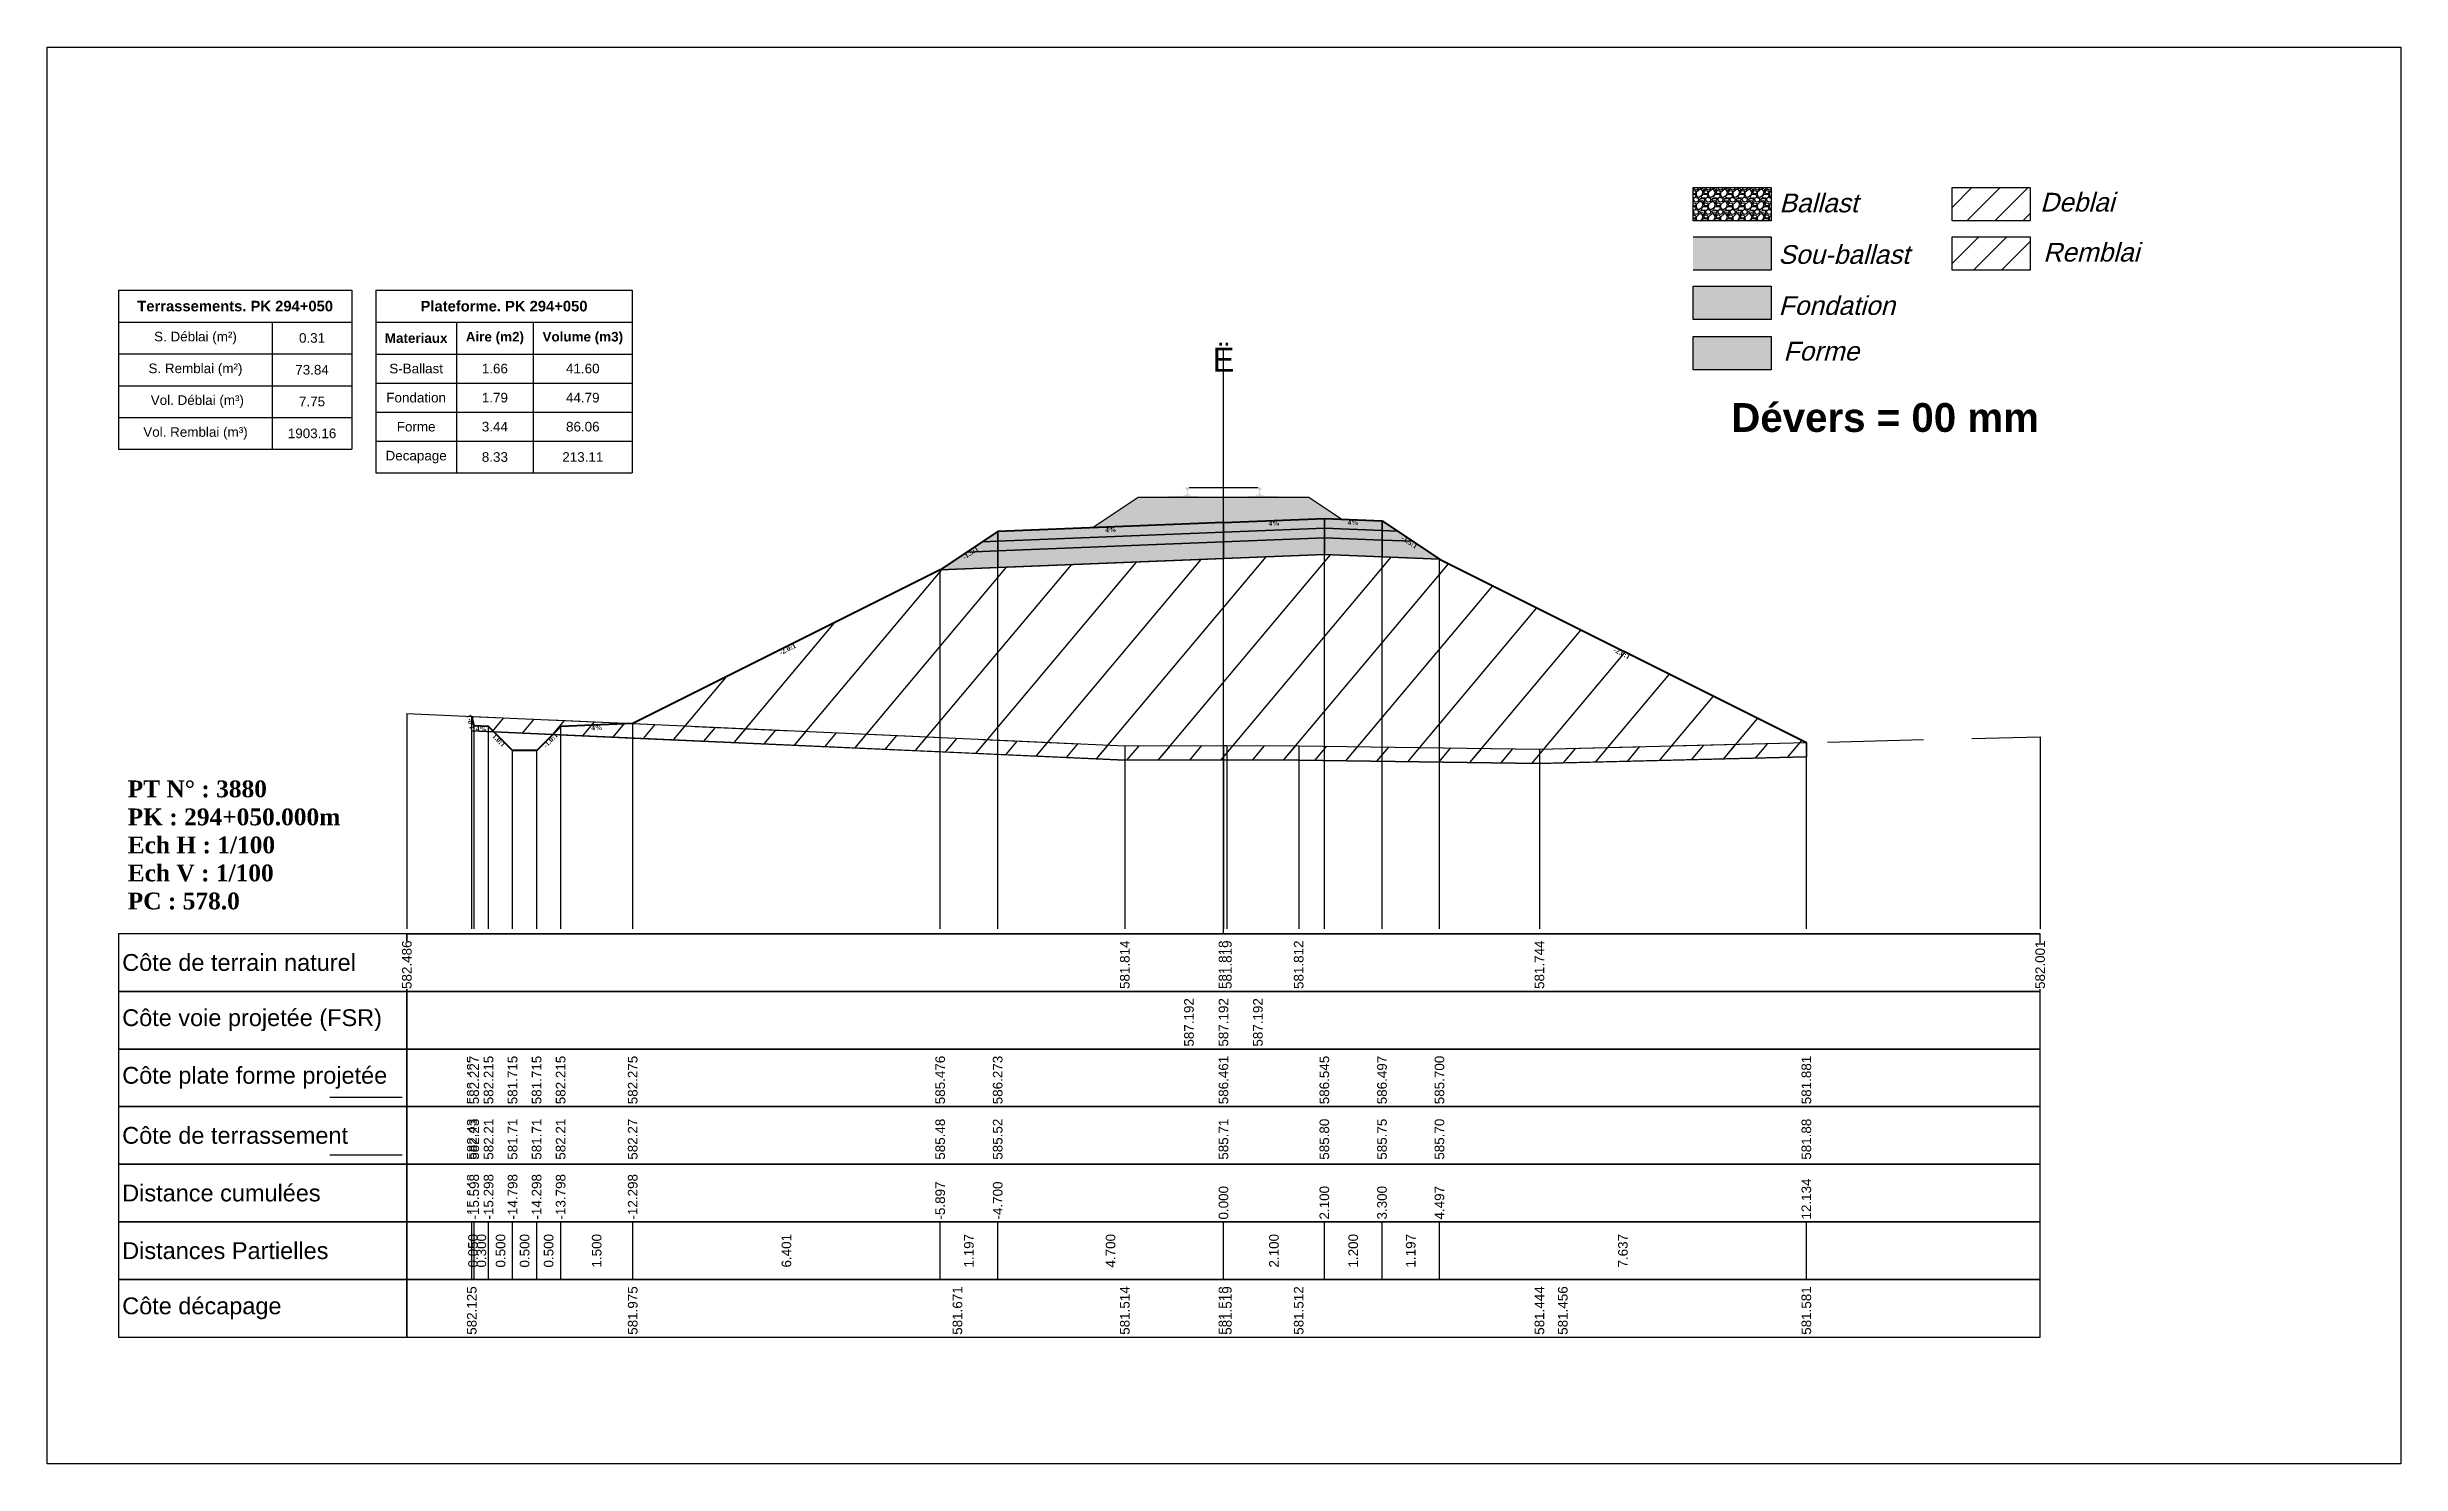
# Model space of a CAD drawing. Header units: millimetres. Extents: x 2762 to 3076, y 916 to 3305.
# Drawn here: x 2797.56 to 2846.56, y 1493.65 to 1523.15 of the extents above; entities that cross this region are included whole.
import ezdxf

# ---------------------------------------------------------------- set-up
doc = ezdxf.new("R2010")
doc.units = ezdxf.units.MM
doc.header["$LTSCALE"] = 2
doc.linetypes.add('CACHE', pattern=[9.525, 6.35, -3.175])
doc.linetypes.add('DASHED', pattern=[0.75, 0.5, -0.25])
for name, color, linetype in [('C-ANNO-TABL', 1, 'Continuous'), ('C-ANNO-TABL-TEXT', 150, 'Continuous'), ('C-ANNO-TABL-TITL', 150, 'Continuous'), ('C-ANNO-TABL-TTBL', 5, 'Continuous'), ('C-ROAD-CORR', 5, 'Continuous'), ('C-ROAD-SCTN', 7, 'Continuous')]:
    doc.layers.add(name, color=color, linetype=linetype)
doc.styles.add('ARIAL', font='arial.ttf')
doc.styles.add('C3D_Etiquette', font='romans.shx')
doc.styles.add('C3D_Profil_Travers', font='romans.shx')
doc.styles.get("Standard").update_dxf_attribs({"font": 'arial.ttf'})

msp = doc.modelspace()

# ---------------------------------------------------------------- texts
at = {"color": 7, "linetype": 'Continuous', "lineweight": -3}
for s, insert, char_height, attachment_point, style in [('{\\fWingdings|b0|i0|c2|p0;Ë}', (2822.055, 1516.384), 0.5, 8, 'C3D_Profil_Travers'), ('{\\fTimes New Roman|b1|i0|c0|p18;PT N° : 3880\\PPK : 294+050.000m\\PEch H : 1/100\\PEch V : 1/100\\PPC : 578.0}', (2799.243, 1505.184), 0.35, 7, 'C3D_Profil_Travers'), ('{\\fArial|b0|i0|c0|p34;Côte de terrain naturel}', (2799.129, 1504.084), 0.35, 4, 'C3D_Etiquette'), ('{\\fArial|b0|i0|c0|p34;Côte plate forme projetée}', (2799.129, 1501.684), 0.35, 4, 'C3D_Etiquette'), ('{\\fArial|b0|i0|c0|p34;Côte de terrassement}', (2799.129, 1500.484), 0.35, 4, 'C3D_Etiquette'), ('{\\fArial|b0|i0|c0|p34;Distance cumulées}', (2799.129, 1499.284), 0.35, 4, 'C3D_Etiquette'), ('{\\fArial|b0|i0|c0|p34;Distances Partielles}', (2799.129, 1498.084), 0.35, 4, 'C3D_Etiquette'), ('{\\fArial|b0|i0|c0|p34;Côte décapage}', (2799.129, 1496.884), 0.35, 4, 'C3D_Etiquette')]:
    msp.add_mtext(s, dxfattribs=dict(at, insert=insert, char_height=char_height, attachment_point=attachment_point, style=style))
at = {"insert": (2832.624, 1515.733), "char_height": 0.6, "attachment_point": 1}
msp.add_mtext_dynamic_manual_height_columns('{\\fArial|b1|i0|c0|p34;Dévers = 00 mm}', width=8.82587, gutter_width=1.25, heights=[0], dxfattribs=at)
at = {"color": 7, "linetype": 'Continuous', "lineweight": -3, "char_height": 0.1, "style": 'C3D_Etiquette'}
for s, insert, width, attachment_point, rotation in [('{\\fTimes New Roman|b1|i0|c0|p18;4%}', (2819.705, 1513.147), 0.42071, 2, 2.2906), ('{\\fTimes New Roman|b1|i0|c0|p18;4%}', (2823.105, 1513.283), 0.37094, 2, 2.2906), ('{\\fTimes New Roman|b1|i0|c0|p18;4%}', (2824.754, 1513.301), 0.42071, 2, 357.7094), ('{\\fTimes New Roman|b1|i0|c0|p18;-1.5:1}', (2816.758, 1512.655), 0.34598, 2, 33.6901), ('{\\fTimes New Roman|b1|i0|c0|p18;-1.5:1}', (2825.951, 1512.879), 0.34598, 2, 326.3099), ('{\\fTimes New Roman|b1|i0|c0|p18;-2.0:1}', (2812.959, 1510.655), 0.34598, 2, 26.5651), ('{\\fTimes New Roman|b1|i0|c0|p18;-2.0:1}', (2830.368, 1510.57), 0.34598, 2, 333.4349), ('{\\fTimes New Roman|b1|i0|c0|p18;1.0:1}', (2806.428, 1509.109), 0.29446, 8, 104.0362), ('{\\fTimes New Roman|b1|i0|c0|p18;4%}', (2806.606, 1509.001), 0.37094, 2, 357.7094), ('{\\fTimes New Roman|b1|i0|c0|p18;1.0:1}', (2807.004, 1508.746), 0.29001, 2, 315), ('{\\fTimes New Roman|b1|i0|c0|p18;-1.0:1}', (2808.009, 1508.746), 0.34598, 2, 45), ('{\\fTimes New Roman|b1|i0|c0|p18;4%}', (2809.007, 1509.025), 0.42071, 2, 2.2906)]:
    msp.add_mtext(s, dxfattribs=dict(at, insert=insert, width=width, attachment_point=attachment_point, rotation=rotation))
at = {"color": 7, "linetype": 'Continuous', "lineweight": -3, "insert": (2799.129, 1502.884), "char_height": 0.35, "attachment_point": 4}
msp.add_mtext('{\\fArial|b0|i0|c0|p34;Côte voie projetée (FSR)}', dxfattribs=at)
at = {"color": 7, "linetype": 'Continuous', "lineweight": -3, "char_height": 0.2, "rotation": 90, "style": 'C3D_Profil_Travers'}
for s, insert, attachment_point in [('{\\fArial|b0|i0|c0|p34;582.43}', (2806.407, 1499.979), 4), ('{\\fArial|b0|i0|c0|p34;582.23}', (2806.457, 1499.979), 4), ('{\\fArial|b0|i0|c0|p34;582.21}', (2806.757, 1499.979), 4), ('{\\fArial|b0|i0|c0|p34;581.71}', (2807.257, 1499.979), 4), ('{\\fArial|b0|i0|c0|p34;581.71}', (2807.757, 1499.979), 4), ('{\\fArial|b0|i0|c0|p34;582.21}', (2808.257, 1499.979), 4), ('{\\fArial|b0|i0|c0|p34;582.27}', (2809.757, 1499.979), 4), ('{\\fArial|b0|i0|c0|p34;585.48}', (2816.158, 1499.979), 4), ('{\\fArial|b0|i0|c0|p34;585.52}', (2817.355, 1499.979), 4), ('{\\fArial|b0|i0|c0|p34;585.71}', (2822.055, 1499.979), 4), ('{\\fArial|b0|i0|c0|p34;585.80}', (2824.155, 1499.979), 4), ('{\\fArial|b0|i0|c0|p34;585.75}', (2825.355, 1499.979), 4), ('{\\fArial|b0|i0|c0|p34;585.70}', (2826.551, 1499.979), 4), ('{\\fArial|b0|i0|c0|p34;581.88}', (2834.189, 1499.979), 4), ('{\\fArial|b0|i0|c0|p34;0.050}', (2806.432, 1498.084), 5), ('{\\fArial|b0|i0|c0|p34;0.300}', (2806.607, 1498.084), 5), ('{\\fArial|b0|i0|c0|p34;0.500}', (2807.007, 1498.084), 5), ('{\\fArial|b0|i0|c0|p34;0.500}', (2807.507, 1498.084), 5), ('{\\fArial|b0|i0|c0|p34;0.500}', (2808.007, 1498.084), 5), ('{\\fArial|b0|i0|c0|p34;1.500}', (2809.007, 1498.084), 5), ('{\\fArial|b0|i0|c0|p34;4.700}', (2819.705, 1498.084), 5), ('{\\fArial|b0|i0|c0|p34;2.100}', (2823.105, 1498.084), 5), ('{\\fArial|b0|i0|c0|p34;1.200}', (2824.755, 1498.084), 5), ('{\\fArial|b0|i0|c0|p34;6.401}', (2812.957, 1498.084), 5), ('{\\fArial|b0|i0|c0|p34;1.197}', (2816.756, 1498.084), 5), ('{\\fArial|b0|i0|c0|p34;1.197}', (2825.953, 1498.084), 5), ('{\\fArial|b0|i0|c0|p34;7.637}', (2830.37, 1498.084), 5)]:
    msp.add_mtext(s, dxfattribs=dict(at, insert=insert, attachment_point=attachment_point))
at = {"layer": 'C-ANNO-TABL-TEXT', "color": 7, "style": 'ARIAL', "oblique": 15}
for s, p in [('Ballast', (2833.624, 1519.705)), ('Deblai', (2839.054, 1519.721)), ('Sou-ballast', (2833.604, 1518.632)), ('Remblai', (2839.118, 1518.679)), ('Fondation', (2833.609, 1517.569)), ('Forme', (2833.709, 1516.619))]:
    msp.add_text(s, height=0.39, dxfattribs=at).set_placement(p)
at = {"layer": 'C-ANNO-TABL-TEXT', "color": 7, "linetype": 'Continuous', "lineweight": -3, "char_height": 0.2, "attachment_point": 5, "style": 'ARIAL'}
for s, insert in [('{\\fArial|b0|i0|c0|p34;\\C7;0.31}', (2803.081, 1517.088)), ('{\\fArial|b0|i0|c0|p34;\\C7;S-Ballast}', (2805.248, 1516.451)), ('{\\fArial|b0|i0|c0|p34;\\C7;1.66}', (2806.887, 1516.451)), ('{\\C18;\\c0;41.60}', (2808.717, 1516.451)), ('{\\fArial|b0|i0|c0|p34;\\C7;73.84}', (2803.081, 1516.426)), ('{\\fArial|b0|i0|c0|p34;\\C7;7.75}', (2803.081, 1515.764)), ('{\\fArial|b0|i0|c0|p34;\\C7;Fondation}', (2805.248, 1515.845)), ('{\\fArial|b0|i0|c0|p34;\\C7;1.79}', (2806.887, 1515.845)), ('{\\C18;\\c0;44.79}', (2808.717, 1515.845)), ('{\\fArial|b0|i0|c0|p34;\\C7;1903.16}', (2803.081, 1515.101)), ('{\\fArial|b0|i0|c0|p34;\\C7;Forme}', (2805.248, 1515.241)), ('{\\fArial|b0|i0|c0|p34;\\C7;3.44}', (2806.887, 1515.241)), ('{\\C18;\\c0;86.06}', (2808.717, 1515.241)), ('{\\fArial|b0|i0|c0|p34;\\C7;Decapage}', (2805.248, 1514.609)), ('{\\fArial|b0|i0|c0|p34;\\C7;8.33}', (2806.887, 1514.609)), ('{\\C18;\\c0;213.11}', (2808.717, 1514.609))]:
    msp.add_mtext(s, dxfattribs=dict(at, insert=insert))
at = {"layer": 'C-ANNO-TABL-TITL', "color": 7, "linetype": 'Continuous', "lineweight": -3, "attachment_point": 5, "style": 'ARIAL'}
for s, insert, char_height in [('{\\fArial|b1|i0|c0|p34;\\C7;Terrassements. PK 294+050}', (2801.48, 1517.751), 0.22), ('{\\fArial|b1|i0|c0|p34;\\C18;\\c0;Plateforme. PK 294+050}', (2807.077, 1517.75), 0.22), ('{\\fArial|b0|i0|c0|p34;\\C7;S. Déblai (m²) }', (2800.654, 1517.088), 0.2), ('{\\fArial|b1|i0|c0|p34;\\C7;Materiaux   }', (2805.248, 1517.085), 0.2), ('{\\fArial|b1|i0|c0|p34;\\C7;Aire (m2)}', (2806.887, 1517.085), 0.2), ('{\\fArial|b1|i0|c0|p34;\\C7;Volume (m3)}', (2808.717, 1517.085), 0.2), ('{\\fArial|b0|i0|c0|p34;\\C7;S. Remblai (m²) }', (2800.654, 1516.426), 0.2), ('{\\fArial|b0|i0|c0|p34;\\C7; Vol. Déblai (m³) }', (2800.654, 1515.764), 0.2), ('{\\fArial|b0|i0|c0|p34;\\C7;Vol. Remblai (m³)}', (2800.654, 1515.101), 0.2)]:
    msp.add_mtext(s, dxfattribs=dict(at, insert=insert, char_height=char_height))

# ---------------------------------------------------------------- hatches: boundary and pattern name
h = msp.add_hatch(color=11)
h.dxf.hatch_style = 1
h.paths.add_polyline_path([(2833.456, 1519.191), (2831.83, 1519.191), (2831.83, 1518.499), (2833.456, 1518.499)])
h = msp.add_hatch(color=30)
h.dxf.hatch_style = 1
h.paths.add_polyline_path([(2833.456, 1518.164), (2831.83, 1518.164), (2831.83, 1517.472), (2833.456, 1517.472)])
h = msp.add_hatch(color=83)
h.dxf.hatch_style = 1
h.paths.add_polyline_path([(2833.456, 1517.118), (2831.83, 1517.118), (2831.83, 1516.426), (2833.456, 1516.426)])
at = {"linetype": 'Continuous', "lineweight": -3}
h = msp.add_hatch(dxfattribs=at)
h.set_pattern_fill('GRAVEL', color=252, scale=0.009, style=0)
h.set_pattern_definition([(228.0128, (2819.486781, 1513.364548), (-1.8288, -2.0574), [0.030755, -3.0447435]), (184.96974, (2819.466207, 1513.341688), (2.743199999, 0.228600013), [0.0527764, -5.2248644]), (132.51045, (2819.413629, 1513.337116), (2.286, -2.5146), [0.0372133, -3.684125]), (267.2737, (2819.324475, 1513.279966), (0.2286, 4.572), [0.0480604, -4.7579794]), (292.83365, (2819.322189, 1513.23196), (-1.143, 2.7432), [0.047127, -4.6655827]), (357.2737, (2819.340477, 1513.188526), (-4.572, 0.2286), [0.0480604, -4.7579794]), (37.69424, (2819.388483, 1513.18624), (-2.9718, -2.286), [0.0635574, -6.2921804]), (72.25533, (2819.438775, 1513.225102), (1.6002, 5.0292), [0.0600048, -5.940473]), (121.42957, (2819.457063, 1513.282252), (-1.8288, 2.9718), [0.048223, -4.774099]), (175.23636, (2819.431917, 1513.3234), (2.5146, -0.2286), [0.055054, -2.697654]), (222.39744, (2819.377053, 1513.327972), (-2.7432, -2.5146), [0.071197, -7.0485095]), (138.81407, (2819.55079, 1513.27768), (-1.6002, 1.3716), [0.0243004, -2.405751]), (171.46923, (2819.532501, 1513.293682), (2.9718, -0.4572), [0.0462314, -4.5769175]), (225, (2819.48678, 1513.30054), (-3e-17, -0.2286), [0.032329, -0.29096]), (203.1986, (2819.47078, 1513.327972), (1.143, 0.4572), [0.01741, -1.723556]), (291.8014, (2819.454777, 1513.321114), (-0.2286, 0.6858), [0.024621, -1.206428]), (30.9638, (2819.46392, 1513.298254), (0.6858, 0.4572), [0.039989, -1.292967]), (161.565, (2819.49821, 1513.31883), (0.4572, -0.2286), [0.028916, -0.693981]), (16.38954, (2819.322189, 1513.321114), (2.286, 0.6858), [0.040508, -4.0102944]), (70.34618, (2819.361051, 1513.332544), (-0.9144, -2.5146), [0.033984, -3.3643994]), (293.1986, (2819.49821, 1513.364548), (-0.4572, 1.143), [0.034819, -1.7061465]), (343.61046, (2819.511927, 1513.332544), (-2.286, 0.6858), [0.040508, -4.0102944]), (339.44395, (2819.32219, 1513.179382), (-1.143, 0.4572), [0.039063, -1.914096]), (294.77514, (2819.358765, 1513.165666), (-1.143, 2.5146), [0.0327305, -3.2403234]), (66.8014, (2819.500497, 1513.135948), (0.4572, 1.143), [0.034819, -1.7061465]), (17.35402, (2819.514213, 1513.167952), (-2.9718, -0.9144), [0.0383204, -3.793714]), (69.44395, (2819.388483, 1513.135948), (-0.4572, -1.143), [0.0195316, -1.933628]), (101.3099, (2819.48678, 1513.13595), (-0.2286, 0.9144), [0.011656, -1.1539795]), (165.9638, (2819.484495, 1513.14738), (0.6858, -0.2286), [0.047127, -0.895415]), (186.009, (2819.438775, 1513.158808), (2.286, 0.2286), [0.043674, -4.323723]), (303.69, (2819.46392, 1513.27768), (-0.2286, 0.4572), [0.032969, -0.79126]), (353.15723, (2819.482209, 1513.250248), (3.8862, -0.4572), [0.05756, -5.698441]), (60.9454, (2819.53936, 1513.24339), (-0.9144, -1.6002), [0.023536, -2.330045]), (90, (2819.5508, 1513.26396), (-0.2286, 0.2286), [0.013716, -0.214884]), (120.25644, (2819.434203, 1513.165666), (0.9144, -1.6002), [0.031758, -3.1440547]), (48.0128, (2819.418201, 1513.193098), (1.8288, 2.0574), [0.06151, -3.0139886]), (0, (2819.45935, 1513.23882), (0.2286, 0.2286), [0.059436, -0.169164]), (325.30485, (2819.518785, 1513.238818), (2.286, -1.6002), [0.036145, -3.5783385]), (254.0546, (2819.548503, 1513.218244), (-0.2286, -0.9144), [0.033285, -1.6309485]), (207.64598, (2819.539359, 1513.18624), (-4.3434, -2.286), [0.054193, -5.365122]), (175.42608, (2819.491353, 1513.161094), (-2.9718, 0.2286), [0.0573327, -5.675926])])
h.paths.add_polyline_path([(2819.322, 1513.136), (2820.28, 1513.774), (2823.83, 1513.774), (2824.519, 1513.315), (2824.155, 1513.329)])
msp.add_hatch(color=254, dxfattribs=at).paths.add_polyline_path([(2820.837, 1513.593), (2820.837, 1513.778), (2820.952, 1513.799), (2821.3, 1513.799), (2821.3, 1513.804), (2821.226, 1513.804), (2821.226, 1513.814), (2821.227, 1513.815), (2821.229, 1513.816), (2821.23, 1513.816), (2821.25, 1513.818), (2821.253, 1513.818), (2821.256, 1513.819), (2821.284, 1513.83), (2821.287, 1513.831), (2821.288, 1513.832), (2821.289, 1513.834), (2821.29, 1513.838), (2821.291, 1513.845), (2821.292, 1513.854), (2821.293, 1513.865), (2821.293, 1513.888), (2821.292, 1513.904), (2821.292, 1513.911), (2821.291, 1513.917), (2821.29, 1513.921), (2821.29, 1513.923), (2821.289, 1513.927), (2821.288, 1513.928), (2821.287, 1513.93), (2821.286, 1513.931), (2821.285, 1513.932), (2821.269, 1513.937), (2821.267, 1513.939), (2821.266, 1513.94), (2821.265, 1513.941), (2821.265, 1513.944), (2821.265, 1513.962), (2821.266, 1513.966), (2821.267, 1513.969), (2821.269, 1513.971), (2821.271, 1513.972), (2821.274, 1513.974), (2821.275, 1513.974), (2821.279, 1513.975), (2821.283, 1513.976), (2821.286, 1513.976), (2821.29, 1513.976), (2821.295, 1513.976), (2821.298, 1513.976), (2821.301, 1513.976), (2821.305, 1513.976), (2821.308, 1513.976), (2821.312, 1513.976), (2821.317, 1513.976), (2821.32, 1513.976), (2821.324, 1513.975), (2821.328, 1513.974), (2821.329, 1513.974), (2821.331, 1513.972), (2821.334, 1513.971), (2821.336, 1513.969), (2821.337, 1513.966), (2821.337, 1513.962), (2821.337, 1513.944), (2821.337, 1513.941), (2821.337, 1513.94), (2821.336, 1513.939), (2821.334, 1513.937), (2821.318, 1513.932), (2821.317, 1513.931), (2821.315, 1513.93), (2821.314, 1513.928), (2821.314, 1513.927), (2821.313, 1513.923), (2821.312, 1513.921), (2821.312, 1513.917), (2821.311, 1513.911), (2821.31, 1513.904), (2821.31, 1513.888), (2821.31, 1513.865), (2821.311, 1513.854), (2821.312, 1513.845), (2821.313, 1513.838), (2821.314, 1513.834), (2821.315, 1513.832), (2821.316, 1513.831), (2821.318, 1513.83), (2821.347, 1513.819), (2821.35, 1513.818), (2821.353, 1513.818), (2821.373, 1513.816), (2821.374, 1513.816), (2821.375, 1513.815), (2821.376, 1513.814), (2821.376, 1513.804), (2821.302, 1513.804), (2821.302, 1513.799), (2821.506, 1513.799), (2821.638, 1513.768), (2822.472, 1513.768), (2822.603, 1513.799), (2822.807, 1513.799), (2822.807, 1513.804), (2822.733, 1513.804), (2822.733, 1513.814), (2822.734, 1513.815), (2822.736, 1513.816), (2822.737, 1513.816), (2822.757, 1513.818), (2822.76, 1513.818), (2822.763, 1513.819), (2822.791, 1513.83), (2822.794, 1513.831), (2822.795, 1513.832), (2822.796, 1513.834), (2822.797, 1513.838), (2822.798, 1513.845), (2822.799, 1513.854), (2822.8, 1513.865), (2822.8, 1513.888), (2822.799, 1513.904), (2822.799, 1513.911), (2822.798, 1513.917), (2822.797, 1513.921), (2822.797, 1513.923), (2822.796, 1513.927), (2822.795, 1513.928), (2822.794, 1513.93), (2822.793, 1513.931), (2822.792, 1513.932), (2822.776, 1513.937), (2822.774, 1513.939), (2822.773, 1513.94), (2822.772, 1513.941), (2822.772, 1513.944), (2822.772, 1513.962), (2822.773, 1513.966), (2822.774, 1513.969), (2822.776, 1513.971), (2822.778, 1513.972), (2822.781, 1513.974), (2822.782, 1513.974), (2822.786, 1513.975), (2822.79, 1513.976), (2822.793, 1513.976), (2822.797, 1513.976), (2822.802, 1513.976), (2822.805, 1513.976), (2822.808, 1513.976), (2822.812, 1513.976), (2822.815, 1513.976), (2822.819, 1513.976), (2822.824, 1513.976), (2822.827, 1513.976), (2822.831, 1513.975), (2822.835, 1513.974), (2822.836, 1513.974), (2822.838, 1513.972), (2822.841, 1513.971), (2822.843, 1513.969), (2822.844, 1513.966), (2822.844, 1513.962), (2822.844, 1513.944), (2822.844, 1513.941), (2822.844, 1513.94), (2822.843, 1513.939), (2822.841, 1513.937), (2822.825, 1513.932), (2822.824, 1513.931), (2822.822, 1513.93), (2822.821, 1513.928), (2822.821, 1513.927), (2822.82, 1513.923), (2822.819, 1513.921), (2822.819, 1513.917), (2822.818, 1513.911), (2822.817, 1513.904), (2822.817, 1513.888), (2822.817, 1513.865), (2822.818, 1513.854), (2822.819, 1513.845), (2822.82, 1513.838), (2822.821, 1513.834), (2822.822, 1513.832), (2822.823, 1513.831), (2822.825, 1513.83), (2822.854, 1513.819), (2822.857, 1513.818), (2822.86, 1513.818), (2822.88, 1513.816), (2822.881, 1513.816), (2822.882, 1513.815), (2822.883, 1513.814), (2822.883, 1513.804), (2822.809, 1513.804), (2822.809, 1513.799), (2823.157, 1513.799), (2823.272, 1513.778), (2823.272, 1513.593)])
h = msp.add_hatch(color=30, dxfattribs=at)
h.paths.add_polyline_path([(2825.355, 1512.881), (2825.355, 1513.081), (2825.674, 1513.068), (2825.993, 1512.856)])
h.paths.add_polyline_path([(2824.155, 1512.929), (2824.155, 1513.129), (2825.355, 1513.081), (2825.355, 1512.881)])
h.paths.add_polyline_path([(2822.055, 1512.845), (2822.055, 1513.045), (2824.155, 1513.129), (2824.155, 1512.929)])
h.paths.add_polyline_path([(2817.355, 1512.657), (2817.355, 1512.857), (2822.055, 1513.045), (2822.055, 1512.845)])
h.paths.add_polyline_path([(2816.716, 1512.632), (2817.035, 1512.844), (2817.355, 1512.857), (2817.355, 1512.657)])
h = msp.add_hatch(color=11, dxfattribs=at)
h.paths.add_polyline_path([(2825.355, 1513.081), (2825.355, 1513.281), (2825.674, 1513.068)])
h.paths.add_polyline_path([(2824.155, 1513.129), (2824.155, 1513.329), (2825.355, 1513.281), (2825.355, 1513.081)])
h.paths.add_polyline_path([(2822.055, 1513.045), (2822.055, 1513.245), (2824.155, 1513.329), (2824.155, 1513.129)])
h.paths.add_polyline_path([(2817.355, 1512.857), (2817.355, 1513.057), (2822.055, 1513.245), (2822.055, 1513.045)])
h.paths.add_polyline_path([(2817.035, 1512.844), (2817.355, 1513.057), (2817.355, 1512.857)])
h = msp.add_hatch(color=83, dxfattribs=at)
h.paths.add_polyline_path([(2825.355, 1512.531), (2825.355, 1512.881), (2825.993, 1512.856), (2826.551, 1512.483)])
h.paths.add_polyline_path([(2824.155, 1512.579), (2824.155, 1512.929), (2825.355, 1512.881), (2825.355, 1512.531)])
h.paths.add_polyline_path([(2822.055, 1512.495), (2822.055, 1512.845), (2824.155, 1512.929), (2824.155, 1512.579)])
h.paths.add_polyline_path([(2817.355, 1512.307), (2817.355, 1512.657), (2822.055, 1512.845), (2822.055, 1512.495)])
h.paths.add_polyline_path([(2816.158, 1512.259), (2816.716, 1512.632), (2817.355, 1512.657), (2817.355, 1512.307)])
h = msp.add_hatch(dxfattribs=at)
h.set_pattern_fill('_U', color=3, angle=50, style=0, pattern_type=0)
h.set_pattern_definition([(50, (2808.0913, 1508.8336), (-0.766044, 0.642788), [])])
h.paths.add_polyline_path([(2808.091, 1508.834), (2808.257, 1508.999), (2809.757, 1509.059), (2816.158, 1512.259), (2824.155, 1512.579), (2826.551, 1512.483), (2834.189, 1508.665), (2834.189, 1508.365), (2828.632, 1508.228), (2823.621, 1508.296), (2822.126, 1508.302), (2820.001, 1508.298)])
h.paths.add_polyline_path([(2806.407, 1508.909), (2806.407, 1509.209), (2806.457, 1509.011), (2806.757, 1508.999), (2806.867, 1508.889)])
h = msp.add_hatch(dxfattribs=at)
h.set_pattern_fill('_U', color=150, scale=0.5, angle=50, style=0, pattern_type=0)
h.set_pattern_definition([(50, (2808.09135, 1508.83355), (-0.383022, 0.321394), [])])
h.paths.add_polyline_path([(2808.091, 1508.834), (2808.257, 1508.999), (2809.757, 1509.059), (2820.001, 1508.598), (2822.126, 1508.602), (2823.621, 1508.596), (2828.632, 1508.528), (2834.189, 1508.665), (2834.189, 1508.365), (2828.632, 1508.228), (2823.621, 1508.296), (2822.126, 1508.302), (2820.001, 1508.298)])
h.paths.add_polyline_path([(2806.407, 1509.209), (2809.757, 1509.059), (2808.257, 1508.999), (2808.091, 1508.834), (2806.867, 1508.889), (2806.757, 1508.999), (2806.457, 1509.011)])
h.paths.add_polyline_path([(2806.407, 1508.909), (2806.407, 1509.209), (2806.457, 1509.011), (2806.757, 1508.999), (2806.867, 1508.889)])

# ---------------------------------------------------------------- linework, layer by layer
for p, q in [((2831.83, 1520.219), (2833.456, 1520.219)), ((2831.83, 1520.219), (2833.456, 1520.219)), ((2831.83, 1519.527), (2831.83, 1520.219)), ((2833.456, 1520.219), (2833.456, 1519.527)), ((2833.456, 1520.219), (2833.456, 1519.527)), ((2837.223, 1520.219), (2838.849, 1520.219)), ((2837.223, 1519.527), (2837.223, 1520.219)), ((2838.849, 1520.219), (2838.849, 1519.527)), ((2833.456, 1519.527), (2831.83, 1519.527)), ((2833.456, 1519.527), (2831.83, 1519.527)), ((2838.849, 1519.527), (2837.223, 1519.527)), ((2831.83, 1519.191), (2833.456, 1519.191)), ((2833.456, 1519.191), (2833.456, 1518.499)), ((2837.223, 1519.191), (2838.849, 1519.191)), ((2837.223, 1518.499), (2837.223, 1519.191)), ((2838.849, 1519.191), (2838.849, 1518.499)), ((2833.456, 1518.499), (2831.83, 1518.499)), ((2831.83, 1518.164), (2833.456, 1518.164)), ((2831.83, 1517.472), (2831.83, 1518.164)), ((2833.456, 1518.164), (2833.456, 1517.472)), ((2838.849, 1518.499), (2837.223, 1518.499)), ((2833.456, 1517.472), (2831.83, 1517.472)), ((2831.83, 1517.118), (2833.456, 1517.118)), ((2831.83, 1516.426), (2831.83, 1517.118)), ((2833.456, 1517.118), (2833.456, 1516.426)), ((2833.456, 1516.426), (2831.83, 1516.426))]:
    msp.add_line(p, q)
at = {"linetype": 'Continuous'}
for p, q in [((2831.833, 1520.172), (2831.83, 1520.173)), ((2831.83, 1520.17), (2831.833, 1520.172)), ((2831.87, 1520.144), (2831.83, 1520.15)), ((2831.83, 1520.104), (2831.88, 1520.098)), ((2831.83, 1520.083), (2831.856, 1520.083)), ((2831.882, 1520.019), (2831.83, 1519.992)), ((2831.835, 1519.969), (2831.851, 1520.005)), ((2831.836, 1520.219), (2831.849, 1520.188)), ((2831.848, 1520.188), (2831.891, 1520.175)), ((2831.851, 1520.005), (2831.892, 1520.018)), ((2831.855, 1520.086), (2831.889, 1520.063)), ((2831.893, 1520.128), (2831.872, 1520.145)), ((2831.879, 1520.088), (2831.892, 1520.111)), ((2831.889, 1520.061), (2831.879, 1520.025)), ((2831.891, 1520.175), (2831.935, 1520.188)), ((2831.891, 1520.016), (2831.932, 1520.001)), ((2831.894, 1520.129), (2831.892, 1520.076)), ((2831.892, 1520.111), (2831.892, 1520.127)), ((2831.892, 1520.076), (2831.912, 1520.028)), ((2831.959, 1520.175), (2831.9, 1520.122)), ((2831.912, 1520.025), (2831.965, 1520.022)), ((2831.931, 1520.003), (2831.946, 1519.97)), ((2831.935, 1520.187), (2831.946, 1520.219)), ((2832.012, 1520.175), (2831.951, 1520.18)), ((2831.965, 1520.025), (2832.021, 1520.068)), ((2831.965, 1519.969), (2831.973, 1519.989)), ((2831.992, 1520.193), (2831.968, 1520.219)), ((2832.021, 1519.989), (2831.973, 1519.984)), ((2832.035, 1520.199), (2831.977, 1520.194)), ((2831.999, 1520.033), (2832.044, 1520.083)), ((2832.018, 1520.003), (2832, 1520.034)), ((2832.039, 1520.131), (2832.011, 1520.176)), ((2832.08, 1519.999), (2832.016, 1520.004)), ((2832.021, 1520.068), (2832.041, 1520.132)), ((2832.072, 1519.982), (2832.021, 1519.994)), ((2832.038, 1520.175), (2832.048, 1520.15)), ((2832.057, 1520.183), (2832.039, 1520.176)), ((2832.044, 1520.083), (2832.11, 1520.083)), ((2832.049, 1520.149), (2832.087, 1520.172)), ((2832.074, 1520.152), (2832.049, 1520.127)), ((2832.049, 1520.127), (2832.069, 1520.096)), ((2832.069, 1520.219), (2832.051, 1520.198)), ((2832.069, 1520.219), (2832.051, 1520.198)), ((2832.087, 1520.172), (2832.056, 1520.182)), ((2832.07, 1520.106), (2832.134, 1520.098)), ((2832.074, 1519.969), (2832.072, 1519.982)), ((2832.124, 1520.144), (2832.074, 1520.151)), ((2832.124, 1520.144), (2832.074, 1520.151)), ((2832.136, 1520.019), (2832.083, 1519.991)), ((2832.089, 1519.969), (2832.105, 1520.005)), ((2832.09, 1520.219), (2832.103, 1520.188)), ((2832.09, 1520.219), (2832.103, 1520.188)), ((2832.102, 1520.188), (2832.145, 1520.175)), ((2832.102, 1520.188), (2832.145, 1520.175)), ((2832.105, 1520.005), (2832.146, 1520.018)), ((2832.109, 1520.086), (2832.143, 1520.063)), ((2832.147, 1520.128), (2832.126, 1520.145)), ((2832.147, 1520.128), (2832.126, 1520.145)), ((2832.133, 1520.088), (2832.146, 1520.111)), ((2832.143, 1520.061), (2832.133, 1520.025)), ((2832.145, 1520.175), (2832.189, 1520.188)), ((2832.145, 1520.175), (2832.189, 1520.188)), ((2832.145, 1520.016), (2832.186, 1520.001)), ((2832.148, 1520.129), (2832.146, 1520.076)), ((2832.148, 1520.129), (2832.146, 1520.076)), ((2832.146, 1520.111), (2832.146, 1520.127)), ((2832.146, 1520.111), (2832.146, 1520.127)), ((2832.146, 1520.076), (2832.166, 1520.028)), ((2832.213, 1520.175), (2832.154, 1520.122)), ((2832.213, 1520.175), (2832.154, 1520.122)), ((2832.166, 1520.025), (2832.219, 1520.022)), ((2832.185, 1520.003), (2832.2, 1519.97)), ((2832.189, 1520.187), (2832.2, 1520.219)), ((2832.189, 1520.187), (2832.2, 1520.219)), ((2832.266, 1520.175), (2832.205, 1520.18)), ((2832.266, 1520.175), (2832.205, 1520.18)), ((2832.219, 1520.025), (2832.275, 1520.068)), ((2832.219, 1520.025), (2832.275, 1520.068)), ((2832.219, 1519.969), (2832.227, 1519.989)), ((2832.246, 1520.193), (2832.222, 1520.219)), ((2832.246, 1520.193), (2832.222, 1520.219)), ((2832.275, 1519.989), (2832.227, 1519.984)), ((2832.289, 1520.199), (2832.231, 1520.194)), ((2832.289, 1520.199), (2832.231, 1520.194)), ((2832.253, 1520.033), (2832.298, 1520.083)), ((2832.253, 1520.033), (2832.298, 1520.083)), ((2832.272, 1520.003), (2832.254, 1520.034)), ((2832.272, 1520.003), (2832.254, 1520.034)), ((2832.293, 1520.131), (2832.265, 1520.176)), ((2832.293, 1520.131), (2832.265, 1520.176)), ((2832.334, 1519.999), (2832.27, 1520.004)), ((2832.334, 1519.999), (2832.27, 1520.004)), ((2832.275, 1520.068), (2832.295, 1520.132)), ((2832.275, 1520.068), (2832.295, 1520.132)), ((2832.326, 1519.982), (2832.275, 1519.994)), ((2832.326, 1519.982), (2832.275, 1519.994)), ((2832.292, 1520.175), (2832.302, 1520.15)), ((2832.292, 1520.175), (2832.302, 1520.15)), ((2832.311, 1520.183), (2832.293, 1520.176)), ((2832.311, 1520.183), (2832.293, 1520.176)), ((2832.298, 1520.083), (2832.364, 1520.083)), ((2832.298, 1520.083), (2832.364, 1520.083)), ((2832.303, 1520.149), (2832.341, 1520.172)), ((2832.303, 1520.149), (2832.341, 1520.172)), ((2832.328, 1520.152), (2832.303, 1520.127)), ((2832.328, 1520.152), (2832.303, 1520.127)), ((2832.303, 1520.127), (2832.323, 1520.096)), ((2832.303, 1520.127), (2832.323, 1520.096)), ((2832.323, 1520.219), (2832.305, 1520.198)), ((2832.323, 1520.219), (2832.305, 1520.198)), ((2832.341, 1520.172), (2832.31, 1520.182)), ((2832.341, 1520.172), (2832.31, 1520.182)), ((2832.324, 1520.106), (2832.388, 1520.098)), ((2832.324, 1520.106), (2832.388, 1520.098)), ((2832.328, 1519.969), (2832.326, 1519.982)), ((2832.328, 1519.969), (2832.326, 1519.982)), ((2832.378, 1520.144), (2832.328, 1520.151)), ((2832.378, 1520.144), (2832.328, 1520.151)), ((2832.39, 1520.019), (2832.337, 1519.991)), ((2832.39, 1520.019), (2832.337, 1519.991)), ((2832.343, 1519.969), (2832.359, 1520.005)), ((2832.343, 1519.969), (2832.359, 1520.005)), ((2832.344, 1520.219), (2832.357, 1520.188)), ((2832.344, 1520.219), (2832.357, 1520.188)), ((2832.356, 1520.188), (2832.399, 1520.175)), ((2832.356, 1520.188), (2832.399, 1520.175)), ((2832.359, 1520.005), (2832.4, 1520.018)), ((2832.359, 1520.005), (2832.4, 1520.018)), ((2832.363, 1520.086), (2832.397, 1520.063)), ((2832.363, 1520.086), (2832.397, 1520.063)), ((2832.401, 1520.128), (2832.38, 1520.145)), ((2832.401, 1520.128), (2832.38, 1520.145)), ((2832.387, 1520.088), (2832.4, 1520.111)), ((2832.387, 1520.088), (2832.4, 1520.111)), ((2832.397, 1520.061), (2832.387, 1520.025)), ((2832.397, 1520.061), (2832.387, 1520.025)), ((2832.399, 1520.175), (2832.443, 1520.188)), ((2832.399, 1520.175), (2832.443, 1520.188)), ((2832.399, 1520.016), (2832.44, 1520.001)), ((2832.399, 1520.016), (2832.44, 1520.001)), ((2832.402, 1520.129), (2832.4, 1520.076)), ((2832.402, 1520.129), (2832.4, 1520.076)), ((2832.4, 1520.111), (2832.4, 1520.127)), ((2832.4, 1520.111), (2832.4, 1520.127)), ((2832.4, 1520.076), (2832.42, 1520.028)), ((2832.4, 1520.076), (2832.42, 1520.028)), ((2832.467, 1520.175), (2832.408, 1520.122)), ((2832.467, 1520.175), (2832.408, 1520.122)), ((2832.42, 1520.025), (2832.473, 1520.022)), ((2832.42, 1520.025), (2832.473, 1520.022)), ((2832.439, 1520.003), (2832.454, 1519.97)), ((2832.439, 1520.003), (2832.454, 1519.97)), ((2832.443, 1520.187), (2832.454, 1520.219)), ((2832.443, 1520.187), (2832.454, 1520.219)), ((2832.52, 1520.175), (2832.459, 1520.18)), ((2832.52, 1520.175), (2832.459, 1520.18)), ((2832.473, 1520.025), (2832.529, 1520.068)), ((2832.473, 1520.025), (2832.529, 1520.068)), ((2832.473, 1519.969), (2832.481, 1519.989)), ((2832.473, 1519.969), (2832.481, 1519.989)), ((2832.5, 1520.193), (2832.476, 1520.219)), ((2832.5, 1520.193), (2832.476, 1520.219)), ((2832.529, 1519.989), (2832.481, 1519.984)), ((2832.529, 1519.989), (2832.481, 1519.984)), ((2832.543, 1520.199), (2832.485, 1520.194)), ((2832.543, 1520.199), (2832.485, 1520.194)), ((2832.507, 1520.033), (2832.552, 1520.083)), ((2832.507, 1520.033), (2832.552, 1520.083)), ((2832.526, 1520.003), (2832.508, 1520.034)), ((2832.526, 1520.003), (2832.508, 1520.034)), ((2832.547, 1520.131), (2832.519, 1520.176)), ((2832.547, 1520.131), (2832.519, 1520.176)), ((2832.588, 1519.999), (2832.524, 1520.004)), ((2832.588, 1519.999), (2832.524, 1520.004)), ((2832.529, 1520.068), (2832.549, 1520.132)), ((2832.529, 1520.068), (2832.549, 1520.132)), ((2832.58, 1519.982), (2832.529, 1519.994)), ((2832.58, 1519.982), (2832.529, 1519.994)), ((2832.546, 1520.175), (2832.556, 1520.15)), ((2832.546, 1520.175), (2832.556, 1520.15)), ((2832.565, 1520.183), (2832.547, 1520.176)), ((2832.565, 1520.183), (2832.547, 1520.176)), ((2832.552, 1520.083), (2832.618, 1520.083)), ((2832.552, 1520.083), (2832.618, 1520.083)), ((2832.557, 1520.149), (2832.595, 1520.172)), ((2832.557, 1520.149), (2832.595, 1520.172)), ((2832.582, 1520.152), (2832.557, 1520.127)), ((2832.582, 1520.152), (2832.557, 1520.127)), ((2832.557, 1520.127), (2832.577, 1520.096)), ((2832.557, 1520.127), (2832.577, 1520.096)), ((2832.577, 1520.219), (2832.559, 1520.198)), ((2832.577, 1520.219), (2832.559, 1520.198)), ((2832.595, 1520.172), (2832.564, 1520.182)), ((2832.595, 1520.172), (2832.564, 1520.182)), ((2832.578, 1520.106), (2832.642, 1520.098)), ((2832.578, 1520.106), (2832.642, 1520.098)), ((2832.582, 1519.969), (2832.58, 1519.982)), ((2832.582, 1519.969), (2832.58, 1519.982)), ((2832.632, 1520.144), (2832.582, 1520.151)), ((2832.632, 1520.144), (2832.582, 1520.151)), ((2832.644, 1520.019), (2832.591, 1519.991)), ((2832.644, 1520.019), (2832.591, 1519.991)), ((2832.597, 1519.969), (2832.613, 1520.005)), ((2832.597, 1519.969), (2832.613, 1520.005)), ((2832.598, 1520.219), (2832.611, 1520.188)), ((2832.598, 1520.219), (2832.611, 1520.188)), ((2832.61, 1520.188), (2832.653, 1520.175)), ((2832.61, 1520.188), (2832.653, 1520.175)), ((2832.613, 1520.005), (2832.654, 1520.018)), ((2832.613, 1520.005), (2832.654, 1520.018)), ((2832.617, 1520.086), (2832.651, 1520.063)), ((2832.617, 1520.086), (2832.651, 1520.063)), ((2832.655, 1520.128), (2832.634, 1520.145)), ((2832.655, 1520.128), (2832.634, 1520.145)), ((2832.641, 1520.088), (2832.654, 1520.111)), ((2832.641, 1520.088), (2832.654, 1520.111)), ((2832.651, 1520.061), (2832.641, 1520.025)), ((2832.651, 1520.061), (2832.641, 1520.025)), ((2832.653, 1520.175), (2832.697, 1520.188)), ((2832.653, 1520.175), (2832.697, 1520.188)), ((2832.653, 1520.016), (2832.694, 1520.001)), ((2832.653, 1520.016), (2832.694, 1520.001)), ((2832.656, 1520.129), (2832.654, 1520.076)), ((2832.656, 1520.129), (2832.654, 1520.076)), ((2832.654, 1520.111), (2832.654, 1520.127)), ((2832.654, 1520.111), (2832.654, 1520.127)), ((2832.654, 1520.076), (2832.674, 1520.028)), ((2832.654, 1520.076), (2832.674, 1520.028)), ((2832.721, 1520.175), (2832.662, 1520.122)), ((2832.721, 1520.175), (2832.662, 1520.122)), ((2832.674, 1520.025), (2832.727, 1520.022)), ((2832.674, 1520.025), (2832.727, 1520.022)), ((2832.693, 1520.003), (2832.708, 1519.97)), ((2832.693, 1520.003), (2832.708, 1519.97)), ((2832.697, 1520.187), (2832.708, 1520.219)), ((2832.697, 1520.187), (2832.708, 1520.219)), ((2832.774, 1520.175), (2832.713, 1520.18)), ((2832.774, 1520.175), (2832.713, 1520.18)), ((2832.727, 1520.025), (2832.783, 1520.068)), ((2832.727, 1520.025), (2832.783, 1520.068)), ((2832.727, 1519.969), (2832.735, 1519.989)), ((2832.727, 1519.969), (2832.735, 1519.989)), ((2832.754, 1520.193), (2832.73, 1520.219)), ((2832.754, 1520.193), (2832.73, 1520.219)), ((2832.783, 1519.989), (2832.735, 1519.984)), ((2832.783, 1519.989), (2832.735, 1519.984)), ((2832.797, 1520.199), (2832.739, 1520.194)), ((2832.797, 1520.199), (2832.739, 1520.194)), ((2832.761, 1520.033), (2832.806, 1520.083)), ((2832.761, 1520.033), (2832.806, 1520.083)), ((2832.78, 1520.003), (2832.762, 1520.034)), ((2832.78, 1520.003), (2832.762, 1520.034)), ((2832.801, 1520.131), (2832.773, 1520.176)), ((2832.801, 1520.131), (2832.773, 1520.176)), ((2832.842, 1519.999), (2832.778, 1520.004)), ((2832.842, 1519.999), (2832.778, 1520.004)), ((2832.783, 1520.068), (2832.803, 1520.132)), ((2832.783, 1520.068), (2832.803, 1520.132)), ((2832.834, 1519.982), (2832.783, 1519.994)), ((2832.834, 1519.982), (2832.783, 1519.994)), ((2832.8, 1520.175), (2832.81, 1520.15)), ((2832.8, 1520.175), (2832.81, 1520.15)), ((2832.819, 1520.183), (2832.801, 1520.176)), ((2832.819, 1520.183), (2832.801, 1520.176)), ((2832.806, 1520.083), (2832.872, 1520.083)), ((2832.806, 1520.083), (2832.872, 1520.083)), ((2832.811, 1520.149), (2832.849, 1520.172)), ((2832.811, 1520.149), (2832.849, 1520.172)), ((2832.836, 1520.152), (2832.811, 1520.127)), ((2832.836, 1520.152), (2832.811, 1520.127)), ((2832.811, 1520.127), (2832.831, 1520.096)), ((2832.811, 1520.127), (2832.831, 1520.096)), ((2832.831, 1520.219), (2832.813, 1520.198)), ((2832.831, 1520.219), (2832.813, 1520.198)), ((2832.849, 1520.172), (2832.818, 1520.182)), ((2832.849, 1520.172), (2832.818, 1520.182)), ((2832.832, 1520.106), (2832.896, 1520.098)), ((2832.832, 1520.106), (2832.896, 1520.098)), ((2832.836, 1519.969), (2832.834, 1519.982)), ((2832.836, 1519.969), (2832.834, 1519.982)), ((2832.886, 1520.144), (2832.836, 1520.151)), ((2832.886, 1520.144), (2832.836, 1520.151)), ((2832.898, 1520.019), (2832.845, 1519.991)), ((2832.898, 1520.019), (2832.845, 1519.991)), ((2832.851, 1519.969), (2832.867, 1520.005)), ((2832.851, 1519.969), (2832.867, 1520.005)), ((2832.852, 1520.219), (2832.865, 1520.188)), ((2832.852, 1520.219), (2832.865, 1520.188)), ((2832.864, 1520.188), (2832.907, 1520.175)), ((2832.864, 1520.188), (2832.907, 1520.175)), ((2832.867, 1520.005), (2832.908, 1520.018)), ((2832.867, 1520.005), (2832.908, 1520.018)), ((2832.871, 1520.086), (2832.905, 1520.063)), ((2832.871, 1520.086), (2832.905, 1520.063)), ((2832.909, 1520.128), (2832.888, 1520.145)), ((2832.909, 1520.128), (2832.888, 1520.145)), ((2832.895, 1520.088), (2832.908, 1520.111)), ((2832.895, 1520.088), (2832.908, 1520.111)), ((2832.905, 1520.061), (2832.895, 1520.025)), ((2832.905, 1520.061), (2832.895, 1520.025)), ((2832.907, 1520.175), (2832.951, 1520.188)), ((2832.907, 1520.175), (2832.951, 1520.188)), ((2832.907, 1520.016), (2832.948, 1520.001)), ((2832.907, 1520.016), (2832.948, 1520.001)), ((2832.91, 1520.129), (2832.908, 1520.076)), ((2832.91, 1520.129), (2832.908, 1520.076)), ((2832.908, 1520.111), (2832.908, 1520.127)), ((2832.908, 1520.111), (2832.908, 1520.127)), ((2832.908, 1520.076), (2832.928, 1520.028)), ((2832.908, 1520.076), (2832.928, 1520.028)), ((2832.975, 1520.175), (2832.916, 1520.122)), ((2832.975, 1520.175), (2832.916, 1520.122)), ((2832.928, 1520.025), (2832.981, 1520.022)), ((2832.928, 1520.025), (2832.981, 1520.022)), ((2832.947, 1520.003), (2832.962, 1519.97)), ((2832.947, 1520.003), (2832.962, 1519.97)), ((2832.951, 1520.187), (2832.962, 1520.219)), ((2832.951, 1520.187), (2832.962, 1520.219)), ((2833.028, 1520.175), (2832.967, 1520.18)), ((2833.028, 1520.175), (2832.967, 1520.18)), ((2832.981, 1520.025), (2833.037, 1520.068)), ((2832.981, 1520.025), (2833.037, 1520.068)), ((2832.981, 1519.969), (2832.989, 1519.989)), ((2832.981, 1519.969), (2832.989, 1519.989)), ((2833.008, 1520.193), (2832.984, 1520.219)), ((2833.008, 1520.193), (2832.984, 1520.219)), ((2833.037, 1519.989), (2832.989, 1519.984)), ((2833.037, 1519.989), (2832.989, 1519.984)), ((2833.051, 1520.199), (2832.993, 1520.194)), ((2833.051, 1520.199), (2832.993, 1520.194)), ((2833.015, 1520.033), (2833.06, 1520.083)), ((2833.015, 1520.033), (2833.06, 1520.083)), ((2833.034, 1520.003), (2833.016, 1520.034)), ((2833.034, 1520.003), (2833.016, 1520.034)), ((2833.055, 1520.131), (2833.027, 1520.176)), ((2833.055, 1520.131), (2833.027, 1520.176)), ((2833.096, 1519.999), (2833.032, 1520.004)), ((2833.096, 1519.999), (2833.032, 1520.004)), ((2833.037, 1520.068), (2833.057, 1520.132)), ((2833.037, 1520.068), (2833.057, 1520.132)), ((2833.088, 1519.982), (2833.037, 1519.994)), ((2833.088, 1519.982), (2833.037, 1519.994)), ((2833.054, 1520.175), (2833.064, 1520.15)), ((2833.054, 1520.175), (2833.064, 1520.15)), ((2833.073, 1520.183), (2833.055, 1520.176)), ((2833.073, 1520.183), (2833.055, 1520.176)), ((2833.06, 1520.083), (2833.126, 1520.083)), ((2833.06, 1520.083), (2833.126, 1520.083)), ((2833.065, 1520.149), (2833.103, 1520.172)), ((2833.065, 1520.149), (2833.103, 1520.172)), ((2833.09, 1520.152), (2833.065, 1520.127)), ((2833.09, 1520.152), (2833.065, 1520.127)), ((2833.065, 1520.127), (2833.085, 1520.096)), ((2833.065, 1520.127), (2833.085, 1520.096)), ((2833.085, 1520.219), (2833.067, 1520.198)), ((2833.085, 1520.219), (2833.067, 1520.198)), ((2833.103, 1520.172), (2833.072, 1520.182)), ((2833.103, 1520.172), (2833.072, 1520.182)), ((2833.086, 1520.106), (2833.15, 1520.098)), ((2833.086, 1520.106), (2833.15, 1520.098)), ((2833.09, 1519.969), (2833.088, 1519.982)), ((2833.09, 1519.969), (2833.088, 1519.982)), ((2833.14, 1520.144), (2833.09, 1520.151)), ((2833.14, 1520.144), (2833.09, 1520.151)), ((2833.152, 1520.019), (2833.099, 1519.991)), ((2833.152, 1520.019), (2833.099, 1519.991)), ((2833.105, 1519.969), (2833.121, 1520.005)), ((2833.105, 1519.969), (2833.121, 1520.005)), ((2833.106, 1520.219), (2833.119, 1520.188)), ((2833.106, 1520.219), (2833.119, 1520.188)), ((2833.118, 1520.188), (2833.161, 1520.175)), ((2833.118, 1520.188), (2833.161, 1520.175)), ((2833.121, 1520.005), (2833.162, 1520.018)), ((2833.121, 1520.005), (2833.162, 1520.018)), ((2833.125, 1520.086), (2833.159, 1520.063)), ((2833.125, 1520.086), (2833.159, 1520.063)), ((2833.163, 1520.128), (2833.142, 1520.145)), ((2833.163, 1520.128), (2833.142, 1520.145)), ((2833.149, 1520.088), (2833.162, 1520.111)), ((2833.149, 1520.088), (2833.162, 1520.111)), ((2833.159, 1520.061), (2833.149, 1520.025)), ((2833.159, 1520.061), (2833.149, 1520.025)), ((2833.161, 1520.175), (2833.205, 1520.188)), ((2833.161, 1520.175), (2833.205, 1520.188)), ((2833.161, 1520.016), (2833.202, 1520.001)), ((2833.161, 1520.016), (2833.202, 1520.001)), ((2833.164, 1520.129), (2833.162, 1520.076)), ((2833.164, 1520.129), (2833.162, 1520.076)), ((2833.162, 1520.111), (2833.162, 1520.127)), ((2833.162, 1520.111), (2833.162, 1520.127)), ((2833.162, 1520.076), (2833.182, 1520.028)), ((2833.162, 1520.076), (2833.182, 1520.028)), ((2833.229, 1520.175), (2833.17, 1520.122)), ((2833.229, 1520.175), (2833.17, 1520.122)), ((2833.182, 1520.025), (2833.235, 1520.022)), ((2833.182, 1520.025), (2833.235, 1520.022)), ((2833.201, 1520.003), (2833.216, 1519.97)), ((2833.201, 1520.003), (2833.216, 1519.97)), ((2833.205, 1520.187), (2833.216, 1520.219)), ((2833.205, 1520.187), (2833.216, 1520.219)), ((2833.282, 1520.175), (2833.221, 1520.18)), ((2833.282, 1520.175), (2833.221, 1520.18)), ((2833.235, 1520.025), (2833.291, 1520.068)), ((2833.235, 1520.025), (2833.291, 1520.068)), ((2833.235, 1519.969), (2833.243, 1519.989)), ((2833.235, 1519.969), (2833.243, 1519.989)), ((2833.262, 1520.193), (2833.238, 1520.219)), ((2833.262, 1520.193), (2833.238, 1520.219)), ((2833.291, 1519.989), (2833.243, 1519.984)), ((2833.291, 1519.989), (2833.243, 1519.984)), ((2833.305, 1520.199), (2833.247, 1520.194)), ((2833.305, 1520.199), (2833.247, 1520.194)), ((2833.269, 1520.033), (2833.314, 1520.083)), ((2833.269, 1520.033), (2833.314, 1520.083)), ((2833.288, 1520.003), (2833.27, 1520.034)), ((2833.288, 1520.003), (2833.27, 1520.034)), ((2833.309, 1520.131), (2833.281, 1520.176)), ((2833.309, 1520.131), (2833.281, 1520.176)), ((2833.35, 1519.999), (2833.286, 1520.004)), ((2833.35, 1519.999), (2833.286, 1520.004)), ((2833.291, 1520.068), (2833.311, 1520.132)), ((2833.291, 1520.068), (2833.311, 1520.132)), ((2833.342, 1519.982), (2833.291, 1519.994)), ((2833.342, 1519.982), (2833.291, 1519.994)), ((2833.308, 1520.175), (2833.318, 1520.15)), ((2833.308, 1520.175), (2833.318, 1520.15)), ((2833.327, 1520.183), (2833.309, 1520.176)), ((2833.327, 1520.183), (2833.309, 1520.176)), ((2833.314, 1520.083), (2833.38, 1520.083)), ((2833.314, 1520.083), (2833.38, 1520.083)), ((2833.319, 1520.149), (2833.357, 1520.172)), ((2833.319, 1520.149), (2833.357, 1520.172)), ((2833.344, 1520.152), (2833.319, 1520.127)), ((2833.344, 1520.152), (2833.319, 1520.127)), ((2833.319, 1520.127), (2833.339, 1520.096)), ((2833.319, 1520.127), (2833.339, 1520.096)), ((2833.339, 1520.219), (2833.321, 1520.198)), ((2833.339, 1520.219), (2833.321, 1520.198)), ((2833.357, 1520.172), (2833.326, 1520.182)), ((2833.357, 1520.172), (2833.326, 1520.182)), ((2833.34, 1520.106), (2833.404, 1520.098)), ((2833.34, 1520.106), (2833.404, 1520.098)), ((2833.344, 1519.969), (2833.342, 1519.982)), ((2833.344, 1519.969), (2833.342, 1519.982)), ((2833.394, 1520.144), (2833.344, 1520.151)), ((2833.394, 1520.144), (2833.344, 1520.151)), ((2833.406, 1520.019), (2833.353, 1519.991)), ((2833.406, 1520.019), (2833.353, 1519.991)), ((2833.359, 1519.969), (2833.375, 1520.005)), ((2833.359, 1519.969), (2833.375, 1520.005)), ((2833.36, 1520.219), (2833.373, 1520.188)), ((2833.36, 1520.219), (2833.373, 1520.188)), ((2833.372, 1520.188), (2833.415, 1520.175)), ((2833.372, 1520.188), (2833.415, 1520.175)), ((2833.375, 1520.005), (2833.416, 1520.018)), ((2833.375, 1520.005), (2833.416, 1520.018)), ((2833.379, 1520.086), (2833.413, 1520.063)), ((2833.379, 1520.086), (2833.413, 1520.063)), ((2833.417, 1520.128), (2833.396, 1520.145)), ((2833.417, 1520.128), (2833.396, 1520.145)), ((2833.403, 1520.088), (2833.416, 1520.111)), ((2833.403, 1520.088), (2833.416, 1520.111)), ((2833.413, 1520.061), (2833.403, 1520.025)), ((2833.413, 1520.061), (2833.403, 1520.025)), ((2833.415, 1520.175), (2833.456, 1520.187)), ((2833.415, 1520.175), (2833.456, 1520.187)), ((2833.415, 1520.016), (2833.456, 1520.001)), ((2833.415, 1520.016), (2833.456, 1520.001)), ((2833.418, 1520.129), (2833.416, 1520.076)), ((2833.418, 1520.129), (2833.416, 1520.076)), ((2833.416, 1520.111), (2833.416, 1520.127)), ((2833.416, 1520.111), (2833.416, 1520.127)), ((2833.416, 1520.076), (2833.436, 1520.028)), ((2833.416, 1520.076), (2833.436, 1520.028)), ((2833.456, 1520.151), (2833.424, 1520.122)), ((2833.456, 1520.151), (2833.424, 1520.122)), ((2833.436, 1520.025), (2833.456, 1520.024)), ((2833.436, 1520.025), (2833.456, 1520.024)), ((2833.455, 1520.003), (2833.456, 1520)), ((2833.455, 1520.003), (2833.456, 1520)), ((2831.833, 1519.918), (2831.83, 1519.919)), ((2831.83, 1519.916), (2831.833, 1519.918)), ((2831.87, 1519.89), (2831.83, 1519.896)), ((2831.83, 1519.85), (2831.88, 1519.844)), ((2831.83, 1519.829), (2831.856, 1519.829)), ((2831.882, 1519.765), (2831.83, 1519.738)), ((2831.833, 1519.664), (2831.83, 1519.665)), ((2831.83, 1519.662), (2831.833, 1519.664)), ((2831.87, 1519.636), (2831.83, 1519.642)), ((2831.83, 1519.596), (2831.88, 1519.59)), ((2831.83, 1519.575), (2831.856, 1519.575)), ((2831.834, 1519.969), (2831.849, 1519.934)), ((2831.834, 1519.715), (2831.849, 1519.68)), ((2831.835, 1519.715), (2831.851, 1519.751)), ((2831.848, 1519.934), (2831.891, 1519.921)), ((2831.848, 1519.68), (2831.891, 1519.667)), ((2831.851, 1519.751), (2831.892, 1519.764)), ((2831.855, 1519.832), (2831.889, 1519.809)), ((2831.855, 1519.578), (2831.889, 1519.555)), ((2831.893, 1519.874), (2831.872, 1519.891)), ((2831.893, 1519.62), (2831.872, 1519.637)), ((2831.879, 1519.834), (2831.892, 1519.857)), ((2831.889, 1519.807), (2831.879, 1519.771)), ((2831.879, 1519.58), (2831.892, 1519.603)), ((2831.889, 1519.553), (2831.881, 1519.527)), ((2831.891, 1519.921), (2831.935, 1519.934)), ((2831.891, 1519.762), (2831.932, 1519.747)), ((2831.891, 1519.667), (2831.935, 1519.68)), ((2831.894, 1519.875), (2831.892, 1519.822)), ((2831.892, 1519.857), (2831.892, 1519.873)), ((2831.892, 1519.822), (2831.912, 1519.774)), ((2831.894, 1519.621), (2831.892, 1519.568)), ((2831.892, 1519.603), (2831.892, 1519.619)), ((2831.892, 1519.568), (2831.91, 1519.527)), ((2831.959, 1519.921), (2831.9, 1519.868)), ((2831.959, 1519.667), (2831.9, 1519.614)), ((2831.912, 1519.771), (2831.965, 1519.768)), ((2831.931, 1519.749), (2831.946, 1519.716)), ((2831.935, 1519.933), (2831.948, 1519.969)), ((2831.935, 1519.679), (2831.948, 1519.715)), ((2832.012, 1519.921), (2831.951, 1519.926)), ((2832.012, 1519.667), (2831.951, 1519.672)), ((2831.992, 1519.939), (2831.964, 1519.969)), ((2831.992, 1519.685), (2831.964, 1519.715)), ((2831.965, 1519.771), (2832.021, 1519.814)), ((2831.965, 1519.715), (2831.973, 1519.735)), ((2832.021, 1519.735), (2831.973, 1519.73)), ((2832.035, 1519.945), (2831.977, 1519.94)), ((2832.035, 1519.691), (2831.977, 1519.686)), ((2831.977, 1519.527), (2832.021, 1519.56)), ((2831.999, 1519.779), (2832.044, 1519.829)), ((2832.018, 1519.749), (2832, 1519.78)), ((2832, 1519.527), (2832.044, 1519.575)), ((2832.039, 1519.877), (2832.011, 1519.922)), ((2832.039, 1519.623), (2832.011, 1519.668)), ((2832.08, 1519.745), (2832.016, 1519.75)), ((2832.021, 1519.814), (2832.041, 1519.878)), ((2832.072, 1519.728), (2832.021, 1519.74)), ((2832.021, 1519.56), (2832.041, 1519.624)), ((2832.038, 1519.921), (2832.048, 1519.896)), ((2832.038, 1519.667), (2832.048, 1519.642)), ((2832.057, 1519.929), (2832.039, 1519.922)), ((2832.057, 1519.675), (2832.039, 1519.668)), ((2832.044, 1519.829), (2832.11, 1519.829)), ((2832.044, 1519.575), (2832.11, 1519.575)), ((2832.049, 1519.895), (2832.087, 1519.918)), ((2832.074, 1519.898), (2832.049, 1519.873)), ((2832.049, 1519.873), (2832.069, 1519.842)), ((2832.049, 1519.641), (2832.087, 1519.664)), ((2832.074, 1519.644), (2832.049, 1519.619)), ((2832.049, 1519.619), (2832.069, 1519.588)), ((2832.074, 1519.97), (2832.051, 1519.944)), ((2832.074, 1519.716), (2832.051, 1519.69)), ((2832.087, 1519.918), (2832.056, 1519.928)), ((2832.087, 1519.664), (2832.056, 1519.674)), ((2832.07, 1519.852), (2832.134, 1519.844)), ((2832.07, 1519.598), (2832.134, 1519.59)), ((2832.074, 1519.715), (2832.072, 1519.728)), ((2832.124, 1519.89), (2832.074, 1519.897)), ((2832.124, 1519.636), (2832.074, 1519.643)), ((2832.136, 1519.765), (2832.083, 1519.737)), ((2832.088, 1519.969), (2832.103, 1519.934)), ((2832.088, 1519.715), (2832.103, 1519.68)), ((2832.089, 1519.715), (2832.105, 1519.751)), ((2832.102, 1519.934), (2832.145, 1519.921)), ((2832.102, 1519.68), (2832.145, 1519.667)), ((2832.105, 1519.751), (2832.146, 1519.764)), ((2832.109, 1519.832), (2832.143, 1519.809)), ((2832.109, 1519.578), (2832.143, 1519.555)), ((2832.147, 1519.874), (2832.126, 1519.891)), ((2832.147, 1519.62), (2832.126, 1519.637)), ((2832.133, 1519.834), (2832.146, 1519.857)), ((2832.143, 1519.807), (2832.133, 1519.771)), ((2832.133, 1519.58), (2832.146, 1519.603)), ((2832.143, 1519.553), (2832.135, 1519.527)), ((2832.145, 1519.921), (2832.189, 1519.934)), ((2832.145, 1519.762), (2832.186, 1519.747)), ((2832.145, 1519.667), (2832.189, 1519.68)), ((2832.148, 1519.875), (2832.146, 1519.822)), ((2832.146, 1519.857), (2832.146, 1519.873)), ((2832.146, 1519.822), (2832.166, 1519.774)), ((2832.148, 1519.621), (2832.146, 1519.568)), ((2832.146, 1519.603), (2832.146, 1519.619)), ((2832.146, 1519.568), (2832.164, 1519.527)), ((2832.213, 1519.921), (2832.154, 1519.868)), ((2832.213, 1519.667), (2832.154, 1519.614)), ((2832.166, 1519.771), (2832.219, 1519.768)), ((2832.185, 1519.749), (2832.2, 1519.716)), ((2832.189, 1519.933), (2832.202, 1519.969)), ((2832.189, 1519.679), (2832.202, 1519.715)), ((2832.266, 1519.921), (2832.205, 1519.926)), ((2832.266, 1519.667), (2832.205, 1519.672)), ((2832.246, 1519.939), (2832.218, 1519.969)), ((2832.246, 1519.685), (2832.218, 1519.715)), ((2832.219, 1519.771), (2832.275, 1519.814)), ((2832.219, 1519.715), (2832.227, 1519.735)), ((2832.275, 1519.735), (2832.227, 1519.73)), ((2832.289, 1519.945), (2832.231, 1519.94)), ((2832.289, 1519.691), (2832.231, 1519.686)), ((2832.231, 1519.527), (2832.275, 1519.56)), ((2832.253, 1519.779), (2832.298, 1519.829)), ((2832.272, 1519.749), (2832.254, 1519.78)), ((2832.254, 1519.527), (2832.298, 1519.575)), ((2832.293, 1519.877), (2832.265, 1519.922)), ((2832.293, 1519.623), (2832.265, 1519.668)), ((2832.334, 1519.745), (2832.27, 1519.75)), ((2832.275, 1519.814), (2832.295, 1519.878)), ((2832.326, 1519.728), (2832.275, 1519.74)), ((2832.275, 1519.56), (2832.295, 1519.624)), ((2832.292, 1519.921), (2832.302, 1519.896)), ((2832.292, 1519.667), (2832.302, 1519.642)), ((2832.311, 1519.929), (2832.293, 1519.922)), ((2832.311, 1519.675), (2832.293, 1519.668)), ((2832.298, 1519.829), (2832.364, 1519.829)), ((2832.298, 1519.575), (2832.364, 1519.575)), ((2832.303, 1519.895), (2832.341, 1519.918)), ((2832.328, 1519.898), (2832.303, 1519.873)), ((2832.303, 1519.873), (2832.323, 1519.842)), ((2832.303, 1519.641), (2832.341, 1519.664)), ((2832.328, 1519.644), (2832.303, 1519.619)), ((2832.303, 1519.619), (2832.323, 1519.588)), ((2832.328, 1519.97), (2832.305, 1519.944)), ((2832.328, 1519.97), (2832.305, 1519.944)), ((2832.328, 1519.716), (2832.305, 1519.69)), ((2832.341, 1519.918), (2832.31, 1519.928)), ((2832.341, 1519.664), (2832.31, 1519.674)), ((2832.324, 1519.852), (2832.388, 1519.844)), ((2832.324, 1519.598), (2832.388, 1519.59)), ((2832.328, 1519.715), (2832.326, 1519.728)), ((2832.378, 1519.89), (2832.328, 1519.897)), ((2832.378, 1519.636), (2832.328, 1519.643)), ((2832.39, 1519.765), (2832.337, 1519.737)), ((2832.342, 1519.969), (2832.357, 1519.934)), ((2832.342, 1519.969), (2832.357, 1519.934)), ((2832.342, 1519.715), (2832.357, 1519.68)), ((2832.343, 1519.715), (2832.359, 1519.751)), ((2832.356, 1519.934), (2832.399, 1519.921)), ((2832.356, 1519.934), (2832.399, 1519.921)), ((2832.356, 1519.68), (2832.399, 1519.667)), ((2832.359, 1519.751), (2832.4, 1519.764)), ((2832.363, 1519.832), (2832.397, 1519.809)), ((2832.363, 1519.578), (2832.397, 1519.555)), ((2832.401, 1519.874), (2832.38, 1519.891)), ((2832.401, 1519.62), (2832.38, 1519.637)), ((2832.387, 1519.834), (2832.4, 1519.857)), ((2832.397, 1519.807), (2832.387, 1519.771)), ((2832.387, 1519.58), (2832.4, 1519.603)), ((2832.397, 1519.553), (2832.389, 1519.527)), ((2832.399, 1519.921), (2832.443, 1519.934)), ((2832.399, 1519.921), (2832.443, 1519.934)), ((2832.399, 1519.762), (2832.44, 1519.747)), ((2832.399, 1519.667), (2832.443, 1519.68)), ((2832.402, 1519.875), (2832.4, 1519.822)), ((2832.4, 1519.857), (2832.4, 1519.873)), ((2832.4, 1519.822), (2832.42, 1519.774)), ((2832.402, 1519.621), (2832.4, 1519.568)), ((2832.4, 1519.603), (2832.4, 1519.619)), ((2832.4, 1519.568), (2832.418, 1519.527)), ((2832.467, 1519.921), (2832.408, 1519.868)), ((2832.467, 1519.921), (2832.408, 1519.868)), ((2832.467, 1519.667), (2832.408, 1519.614)), ((2832.42, 1519.771), (2832.473, 1519.768)), ((2832.439, 1519.749), (2832.454, 1519.716)), ((2832.443, 1519.933), (2832.456, 1519.969)), ((2832.443, 1519.933), (2832.456, 1519.969)), ((2832.443, 1519.679), (2832.456, 1519.715)), ((2832.52, 1519.921), (2832.459, 1519.926)), ((2832.52, 1519.921), (2832.459, 1519.926)), ((2832.52, 1519.667), (2832.459, 1519.672)), ((2832.5, 1519.939), (2832.472, 1519.969)), ((2832.5, 1519.939), (2832.472, 1519.969)), ((2832.5, 1519.685), (2832.472, 1519.715)), ((2832.473, 1519.771), (2832.529, 1519.814)), ((2832.473, 1519.771), (2832.529, 1519.814)), ((2832.473, 1519.715), (2832.481, 1519.735)), ((2832.529, 1519.735), (2832.481, 1519.73)), ((2832.543, 1519.945), (2832.485, 1519.94)), ((2832.543, 1519.945), (2832.485, 1519.94)), ((2832.543, 1519.691), (2832.485, 1519.686)), ((2832.485, 1519.527), (2832.529, 1519.56)), ((2832.507, 1519.779), (2832.552, 1519.829)), ((2832.507, 1519.779), (2832.552, 1519.829)), ((2832.526, 1519.749), (2832.508, 1519.78)), ((2832.508, 1519.527), (2832.552, 1519.575)), ((2832.547, 1519.877), (2832.519, 1519.922)), ((2832.547, 1519.877), (2832.519, 1519.922)), ((2832.547, 1519.623), (2832.519, 1519.668)), ((2832.588, 1519.745), (2832.524, 1519.75)), ((2832.588, 1519.745), (2832.524, 1519.75)), ((2832.529, 1519.814), (2832.549, 1519.878)), ((2832.529, 1519.814), (2832.549, 1519.878)), ((2832.58, 1519.728), (2832.529, 1519.74)), ((2832.58, 1519.728), (2832.529, 1519.74)), ((2832.529, 1519.56), (2832.549, 1519.624)), ((2832.546, 1519.921), (2832.556, 1519.896)), ((2832.546, 1519.921), (2832.556, 1519.896)), ((2832.546, 1519.667), (2832.556, 1519.642)), ((2832.565, 1519.929), (2832.547, 1519.922)), ((2832.565, 1519.929), (2832.547, 1519.922)), ((2832.565, 1519.675), (2832.547, 1519.668)), ((2832.552, 1519.829), (2832.618, 1519.829)), ((2832.552, 1519.829), (2832.618, 1519.829)), ((2832.552, 1519.575), (2832.618, 1519.575)), ((2832.557, 1519.895), (2832.595, 1519.918)), ((2832.557, 1519.895), (2832.595, 1519.918)), ((2832.582, 1519.898), (2832.557, 1519.873)), ((2832.582, 1519.898), (2832.557, 1519.873)), ((2832.557, 1519.873), (2832.577, 1519.842)), ((2832.557, 1519.873), (2832.577, 1519.842)), ((2832.557, 1519.641), (2832.595, 1519.664)), ((2832.582, 1519.644), (2832.557, 1519.619)), ((2832.557, 1519.619), (2832.577, 1519.588)), ((2832.582, 1519.97), (2832.559, 1519.944)), ((2832.582, 1519.97), (2832.559, 1519.944)), ((2832.582, 1519.716), (2832.559, 1519.69)), ((2832.595, 1519.918), (2832.564, 1519.928)), ((2832.595, 1519.918), (2832.564, 1519.928)), ((2832.595, 1519.664), (2832.564, 1519.674)), ((2832.578, 1519.852), (2832.642, 1519.844)), ((2832.578, 1519.852), (2832.642, 1519.844)), ((2832.578, 1519.598), (2832.642, 1519.59)), ((2832.582, 1519.715), (2832.58, 1519.728)), ((2832.582, 1519.715), (2832.58, 1519.728)), ((2832.632, 1519.89), (2832.582, 1519.897)), ((2832.632, 1519.89), (2832.582, 1519.897)), ((2832.632, 1519.636), (2832.582, 1519.643)), ((2832.644, 1519.765), (2832.591, 1519.737)), ((2832.644, 1519.765), (2832.591, 1519.737)), ((2832.596, 1519.969), (2832.611, 1519.934)), ((2832.596, 1519.969), (2832.611, 1519.934)), ((2832.596, 1519.715), (2832.611, 1519.68)), ((2832.596, 1519.715), (2832.611, 1519.68)), ((2832.597, 1519.715), (2832.613, 1519.751)), ((2832.597, 1519.715), (2832.613, 1519.751)), ((2832.61, 1519.934), (2832.653, 1519.921)), ((2832.61, 1519.934), (2832.653, 1519.921)), ((2832.61, 1519.68), (2832.653, 1519.667)), ((2832.61, 1519.68), (2832.653, 1519.667)), ((2832.613, 1519.751), (2832.654, 1519.764)), ((2832.613, 1519.751), (2832.654, 1519.764)), ((2832.617, 1519.832), (2832.651, 1519.809)), ((2832.617, 1519.832), (2832.651, 1519.809)), ((2832.617, 1519.578), (2832.651, 1519.555)), ((2832.655, 1519.874), (2832.634, 1519.891)), ((2832.655, 1519.874), (2832.634, 1519.891)), ((2832.655, 1519.62), (2832.634, 1519.637)), ((2832.641, 1519.834), (2832.654, 1519.857)), ((2832.641, 1519.834), (2832.654, 1519.857)), ((2832.651, 1519.807), (2832.641, 1519.771)), ((2832.651, 1519.807), (2832.641, 1519.771)), ((2832.641, 1519.58), (2832.654, 1519.603)), ((2832.651, 1519.553), (2832.643, 1519.527)), ((2832.653, 1519.921), (2832.697, 1519.934)), ((2832.653, 1519.921), (2832.697, 1519.934)), ((2832.653, 1519.762), (2832.694, 1519.747)), ((2832.653, 1519.762), (2832.694, 1519.747)), ((2832.653, 1519.667), (2832.697, 1519.68)), ((2832.653, 1519.667), (2832.697, 1519.68)), ((2832.656, 1519.875), (2832.654, 1519.822)), ((2832.656, 1519.875), (2832.654, 1519.822)), ((2832.654, 1519.857), (2832.654, 1519.873)), ((2832.654, 1519.857), (2832.654, 1519.873)), ((2832.654, 1519.822), (2832.674, 1519.774)), ((2832.654, 1519.822), (2832.674, 1519.774)), ((2832.656, 1519.621), (2832.654, 1519.568)), ((2832.654, 1519.603), (2832.654, 1519.619)), ((2832.654, 1519.568), (2832.672, 1519.527)), ((2832.721, 1519.921), (2832.662, 1519.868)), ((2832.721, 1519.921), (2832.662, 1519.868)), ((2832.721, 1519.667), (2832.662, 1519.614)), ((2832.721, 1519.667), (2832.662, 1519.614)), ((2832.674, 1519.771), (2832.727, 1519.768)), ((2832.674, 1519.771), (2832.727, 1519.768)), ((2832.693, 1519.749), (2832.708, 1519.716)), ((2832.693, 1519.749), (2832.708, 1519.716)), ((2832.697, 1519.933), (2832.71, 1519.969)), ((2832.697, 1519.933), (2832.71, 1519.969)), ((2832.697, 1519.679), (2832.71, 1519.715)), ((2832.697, 1519.679), (2832.71, 1519.715)), ((2832.774, 1519.921), (2832.713, 1519.926)), ((2832.774, 1519.921), (2832.713, 1519.926)), ((2832.774, 1519.667), (2832.713, 1519.672)), ((2832.774, 1519.667), (2832.713, 1519.672)), ((2832.754, 1519.939), (2832.726, 1519.969)), ((2832.754, 1519.939), (2832.726, 1519.969)), ((2832.754, 1519.685), (2832.726, 1519.715)), ((2832.754, 1519.685), (2832.726, 1519.715)), ((2832.727, 1519.771), (2832.783, 1519.814)), ((2832.727, 1519.771), (2832.783, 1519.814)), ((2832.727, 1519.715), (2832.735, 1519.735)), ((2832.727, 1519.715), (2832.735, 1519.735)), ((2832.783, 1519.735), (2832.735, 1519.73)), ((2832.783, 1519.735), (2832.735, 1519.73)), ((2832.797, 1519.945), (2832.739, 1519.94)), ((2832.797, 1519.945), (2832.739, 1519.94)), ((2832.797, 1519.691), (2832.739, 1519.686)), ((2832.797, 1519.691), (2832.739, 1519.686)), ((2832.739, 1519.527), (2832.783, 1519.56)), ((2832.739, 1519.527), (2832.783, 1519.56)), ((2832.761, 1519.779), (2832.806, 1519.829)), ((2832.761, 1519.779), (2832.806, 1519.829)), ((2832.78, 1519.749), (2832.762, 1519.78)), ((2832.78, 1519.749), (2832.762, 1519.78)), ((2832.762, 1519.527), (2832.806, 1519.575)), ((2832.762, 1519.527), (2832.806, 1519.575)), ((2832.801, 1519.877), (2832.773, 1519.922)), ((2832.801, 1519.877), (2832.773, 1519.922)), ((2832.801, 1519.623), (2832.773, 1519.668)), ((2832.801, 1519.623), (2832.773, 1519.668)), ((2832.842, 1519.745), (2832.778, 1519.75)), ((2832.842, 1519.745), (2832.778, 1519.75)), ((2832.783, 1519.814), (2832.803, 1519.878)), ((2832.783, 1519.814), (2832.803, 1519.878)), ((2832.834, 1519.728), (2832.783, 1519.74)), ((2832.834, 1519.728), (2832.783, 1519.74)), ((2832.783, 1519.56), (2832.803, 1519.624)), ((2832.783, 1519.56), (2832.803, 1519.624)), ((2832.8, 1519.921), (2832.81, 1519.896)), ((2832.8, 1519.921), (2832.81, 1519.896)), ((2832.8, 1519.667), (2832.81, 1519.642)), ((2832.8, 1519.667), (2832.81, 1519.642)), ((2832.819, 1519.929), (2832.801, 1519.922)), ((2832.819, 1519.929), (2832.801, 1519.922)), ((2832.819, 1519.675), (2832.801, 1519.668)), ((2832.819, 1519.675), (2832.801, 1519.668)), ((2832.806, 1519.829), (2832.872, 1519.829)), ((2832.806, 1519.829), (2832.872, 1519.829)), ((2832.806, 1519.575), (2832.872, 1519.575)), ((2832.806, 1519.575), (2832.872, 1519.575)), ((2832.811, 1519.895), (2832.849, 1519.918)), ((2832.811, 1519.895), (2832.849, 1519.918)), ((2832.836, 1519.898), (2832.811, 1519.873)), ((2832.836, 1519.898), (2832.811, 1519.873)), ((2832.811, 1519.873), (2832.831, 1519.842)), ((2832.811, 1519.873), (2832.831, 1519.842)), ((2832.811, 1519.641), (2832.849, 1519.664)), ((2832.811, 1519.641), (2832.849, 1519.664)), ((2832.836, 1519.644), (2832.811, 1519.619)), ((2832.836, 1519.644), (2832.811, 1519.619)), ((2832.811, 1519.619), (2832.831, 1519.588)), ((2832.811, 1519.619), (2832.831, 1519.588)), ((2832.836, 1519.97), (2832.813, 1519.944)), ((2832.836, 1519.97), (2832.813, 1519.944)), ((2832.836, 1519.716), (2832.813, 1519.69)), ((2832.836, 1519.716), (2832.813, 1519.69)), ((2832.849, 1519.918), (2832.818, 1519.928)), ((2832.849, 1519.918), (2832.818, 1519.928)), ((2832.849, 1519.664), (2832.818, 1519.674)), ((2832.849, 1519.664), (2832.818, 1519.674)), ((2832.832, 1519.852), (2832.896, 1519.844)), ((2832.832, 1519.852), (2832.896, 1519.844)), ((2832.832, 1519.598), (2832.896, 1519.59)), ((2832.832, 1519.598), (2832.896, 1519.59)), ((2832.836, 1519.715), (2832.834, 1519.728)), ((2832.836, 1519.715), (2832.834, 1519.728)), ((2832.886, 1519.89), (2832.836, 1519.897)), ((2832.886, 1519.89), (2832.836, 1519.897)), ((2832.886, 1519.636), (2832.836, 1519.643)), ((2832.886, 1519.636), (2832.836, 1519.643)), ((2832.898, 1519.765), (2832.845, 1519.737)), ((2832.898, 1519.765), (2832.845, 1519.737)), ((2832.85, 1519.969), (2832.865, 1519.934)), ((2832.85, 1519.969), (2832.865, 1519.934)), ((2832.85, 1519.715), (2832.865, 1519.68)), ((2832.85, 1519.715), (2832.865, 1519.68)), ((2832.851, 1519.715), (2832.867, 1519.751)), ((2832.851, 1519.715), (2832.867, 1519.751)), ((2832.864, 1519.934), (2832.907, 1519.921)), ((2832.864, 1519.934), (2832.907, 1519.921)), ((2832.864, 1519.68), (2832.907, 1519.667)), ((2832.864, 1519.68), (2832.907, 1519.667)), ((2832.867, 1519.751), (2832.908, 1519.764)), ((2832.867, 1519.751), (2832.908, 1519.764)), ((2832.871, 1519.832), (2832.905, 1519.809)), ((2832.871, 1519.832), (2832.905, 1519.809)), ((2832.871, 1519.578), (2832.905, 1519.555)), ((2832.871, 1519.578), (2832.905, 1519.555)), ((2832.909, 1519.874), (2832.888, 1519.891)), ((2832.909, 1519.874), (2832.888, 1519.891)), ((2832.909, 1519.62), (2832.888, 1519.637)), ((2832.909, 1519.62), (2832.888, 1519.637)), ((2832.895, 1519.834), (2832.908, 1519.857)), ((2832.895, 1519.834), (2832.908, 1519.857)), ((2832.905, 1519.807), (2832.895, 1519.771)), ((2832.905, 1519.807), (2832.895, 1519.771)), ((2832.895, 1519.58), (2832.908, 1519.603)), ((2832.895, 1519.58), (2832.908, 1519.603)), ((2832.905, 1519.553), (2832.897, 1519.527)), ((2832.905, 1519.553), (2832.897, 1519.527)), ((2832.907, 1519.921), (2832.951, 1519.934)), ((2832.907, 1519.921), (2832.951, 1519.934)), ((2832.907, 1519.762), (2832.948, 1519.747)), ((2832.907, 1519.762), (2832.948, 1519.747)), ((2832.907, 1519.667), (2832.951, 1519.68)), ((2832.907, 1519.667), (2832.951, 1519.68)), ((2832.91, 1519.875), (2832.908, 1519.822)), ((2832.91, 1519.875), (2832.908, 1519.822)), ((2832.908, 1519.857), (2832.908, 1519.873)), ((2832.908, 1519.857), (2832.908, 1519.873)), ((2832.908, 1519.822), (2832.928, 1519.774)), ((2832.908, 1519.822), (2832.928, 1519.774)), ((2832.91, 1519.621), (2832.908, 1519.568)), ((2832.91, 1519.621), (2832.908, 1519.568)), ((2832.908, 1519.603), (2832.908, 1519.619)), ((2832.908, 1519.603), (2832.908, 1519.619)), ((2832.908, 1519.568), (2832.926, 1519.527)), ((2832.908, 1519.568), (2832.926, 1519.527)), ((2832.975, 1519.921), (2832.916, 1519.868)), ((2832.975, 1519.921), (2832.916, 1519.868)), ((2832.975, 1519.667), (2832.916, 1519.614)), ((2832.975, 1519.667), (2832.916, 1519.614)), ((2832.928, 1519.771), (2832.981, 1519.768)), ((2832.928, 1519.771), (2832.981, 1519.768)), ((2832.947, 1519.749), (2832.962, 1519.716)), ((2832.947, 1519.749), (2832.962, 1519.716)), ((2832.951, 1519.933), (2832.964, 1519.969)), ((2832.951, 1519.933), (2832.964, 1519.969)), ((2832.951, 1519.679), (2832.964, 1519.715)), ((2832.951, 1519.679), (2832.964, 1519.715)), ((2833.028, 1519.921), (2832.967, 1519.926)), ((2833.028, 1519.921), (2832.967, 1519.926)), ((2833.028, 1519.667), (2832.967, 1519.672)), ((2833.028, 1519.667), (2832.967, 1519.672)), ((2833.008, 1519.939), (2832.98, 1519.969)), ((2833.008, 1519.939), (2832.98, 1519.969)), ((2833.008, 1519.685), (2832.98, 1519.715)), ((2833.008, 1519.685), (2832.98, 1519.715)), ((2832.981, 1519.771), (2833.037, 1519.814)), ((2832.981, 1519.771), (2833.037, 1519.814)), ((2832.981, 1519.715), (2832.989, 1519.735)), ((2832.981, 1519.715), (2832.989, 1519.735)), ((2833.037, 1519.735), (2832.989, 1519.73)), ((2833.037, 1519.735), (2832.989, 1519.73)), ((2833.051, 1519.945), (2832.993, 1519.94)), ((2833.051, 1519.945), (2832.993, 1519.94)), ((2833.051, 1519.691), (2832.993, 1519.686)), ((2833.051, 1519.691), (2832.993, 1519.686)), ((2832.993, 1519.527), (2833.037, 1519.56)), ((2832.993, 1519.527), (2833.037, 1519.56)), ((2833.015, 1519.779), (2833.06, 1519.829)), ((2833.015, 1519.779), (2833.06, 1519.829)), ((2833.034, 1519.749), (2833.016, 1519.78)), ((2833.034, 1519.749), (2833.016, 1519.78)), ((2833.016, 1519.527), (2833.06, 1519.575)), ((2833.016, 1519.527), (2833.06, 1519.575)), ((2833.055, 1519.877), (2833.027, 1519.922)), ((2833.055, 1519.877), (2833.027, 1519.922)), ((2833.055, 1519.623), (2833.027, 1519.668)), ((2833.055, 1519.623), (2833.027, 1519.668)), ((2833.096, 1519.745), (2833.032, 1519.75)), ((2833.096, 1519.745), (2833.032, 1519.75)), ((2833.037, 1519.814), (2833.057, 1519.878)), ((2833.037, 1519.814), (2833.057, 1519.878)), ((2833.088, 1519.728), (2833.037, 1519.74)), ((2833.088, 1519.728), (2833.037, 1519.74)), ((2833.037, 1519.56), (2833.057, 1519.624)), ((2833.037, 1519.56), (2833.057, 1519.624)), ((2833.054, 1519.921), (2833.064, 1519.896)), ((2833.054, 1519.921), (2833.064, 1519.896)), ((2833.054, 1519.667), (2833.064, 1519.642)), ((2833.054, 1519.667), (2833.064, 1519.642)), ((2833.073, 1519.929), (2833.055, 1519.922)), ((2833.073, 1519.929), (2833.055, 1519.922)), ((2833.073, 1519.675), (2833.055, 1519.668)), ((2833.073, 1519.675), (2833.055, 1519.668)), ((2833.06, 1519.829), (2833.126, 1519.829)), ((2833.06, 1519.829), (2833.126, 1519.829)), ((2833.06, 1519.575), (2833.126, 1519.575)), ((2833.06, 1519.575), (2833.126, 1519.575)), ((2833.065, 1519.895), (2833.103, 1519.918)), ((2833.065, 1519.895), (2833.103, 1519.918)), ((2833.09, 1519.898), (2833.065, 1519.873)), ((2833.09, 1519.898), (2833.065, 1519.873)), ((2833.065, 1519.873), (2833.085, 1519.842)), ((2833.065, 1519.873), (2833.085, 1519.842)), ((2833.065, 1519.641), (2833.103, 1519.664)), ((2833.065, 1519.641), (2833.103, 1519.664)), ((2833.09, 1519.644), (2833.065, 1519.619)), ((2833.09, 1519.644), (2833.065, 1519.619)), ((2833.065, 1519.619), (2833.085, 1519.588)), ((2833.065, 1519.619), (2833.085, 1519.588)), ((2833.09, 1519.97), (2833.067, 1519.944)), ((2833.09, 1519.97), (2833.067, 1519.944)), ((2833.09, 1519.716), (2833.067, 1519.69)), ((2833.09, 1519.716), (2833.067, 1519.69)), ((2833.103, 1519.918), (2833.072, 1519.928)), ((2833.103, 1519.918), (2833.072, 1519.928)), ((2833.103, 1519.664), (2833.072, 1519.674)), ((2833.103, 1519.664), (2833.072, 1519.674)), ((2833.086, 1519.852), (2833.15, 1519.844)), ((2833.086, 1519.852), (2833.15, 1519.844)), ((2833.086, 1519.598), (2833.15, 1519.59)), ((2833.086, 1519.598), (2833.15, 1519.59)), ((2833.09, 1519.715), (2833.088, 1519.728)), ((2833.09, 1519.715), (2833.088, 1519.728)), ((2833.14, 1519.89), (2833.09, 1519.897)), ((2833.14, 1519.89), (2833.09, 1519.897)), ((2833.14, 1519.636), (2833.09, 1519.643)), ((2833.14, 1519.636), (2833.09, 1519.643)), ((2833.152, 1519.765), (2833.099, 1519.737)), ((2833.152, 1519.765), (2833.099, 1519.737)), ((2833.104, 1519.969), (2833.119, 1519.934)), ((2833.104, 1519.969), (2833.119, 1519.934)), ((2833.104, 1519.715), (2833.119, 1519.68)), ((2833.104, 1519.715), (2833.119, 1519.68)), ((2833.105, 1519.715), (2833.121, 1519.751)), ((2833.105, 1519.715), (2833.121, 1519.751)), ((2833.118, 1519.934), (2833.161, 1519.921)), ((2833.118, 1519.934), (2833.161, 1519.921)), ((2833.118, 1519.68), (2833.161, 1519.667)), ((2833.118, 1519.68), (2833.161, 1519.667)), ((2833.121, 1519.751), (2833.162, 1519.764)), ((2833.121, 1519.751), (2833.162, 1519.764)), ((2833.125, 1519.832), (2833.159, 1519.809)), ((2833.125, 1519.832), (2833.159, 1519.809)), ((2833.125, 1519.578), (2833.159, 1519.555)), ((2833.125, 1519.578), (2833.159, 1519.555)), ((2833.163, 1519.874), (2833.142, 1519.891)), ((2833.163, 1519.874), (2833.142, 1519.891)), ((2833.163, 1519.62), (2833.142, 1519.637)), ((2833.163, 1519.62), (2833.142, 1519.637)), ((2833.149, 1519.834), (2833.162, 1519.857)), ((2833.149, 1519.834), (2833.162, 1519.857)), ((2833.159, 1519.807), (2833.149, 1519.771)), ((2833.159, 1519.807), (2833.149, 1519.771)), ((2833.149, 1519.58), (2833.162, 1519.603)), ((2833.149, 1519.58), (2833.162, 1519.603)), ((2833.159, 1519.553), (2833.151, 1519.527)), ((2833.159, 1519.553), (2833.151, 1519.527)), ((2833.161, 1519.921), (2833.205, 1519.934)), ((2833.161, 1519.921), (2833.205, 1519.934)), ((2833.161, 1519.762), (2833.202, 1519.747)), ((2833.161, 1519.762), (2833.202, 1519.747)), ((2833.161, 1519.667), (2833.205, 1519.68)), ((2833.161, 1519.667), (2833.205, 1519.68)), ((2833.164, 1519.875), (2833.162, 1519.822)), ((2833.164, 1519.875), (2833.162, 1519.822)), ((2833.162, 1519.857), (2833.162, 1519.873)), ((2833.162, 1519.857), (2833.162, 1519.873)), ((2833.162, 1519.822), (2833.182, 1519.774)), ((2833.162, 1519.822), (2833.182, 1519.774)), ((2833.164, 1519.621), (2833.162, 1519.568)), ((2833.164, 1519.621), (2833.162, 1519.568)), ((2833.162, 1519.603), (2833.162, 1519.619)), ((2833.162, 1519.603), (2833.162, 1519.619)), ((2833.162, 1519.568), (2833.18, 1519.527)), ((2833.162, 1519.568), (2833.18, 1519.527)), ((2833.229, 1519.921), (2833.17, 1519.868)), ((2833.229, 1519.921), (2833.17, 1519.868)), ((2833.229, 1519.667), (2833.17, 1519.614)), ((2833.229, 1519.667), (2833.17, 1519.614)), ((2833.182, 1519.771), (2833.235, 1519.768)), ((2833.182, 1519.771), (2833.235, 1519.768)), ((2833.201, 1519.749), (2833.216, 1519.716)), ((2833.201, 1519.749), (2833.216, 1519.716)), ((2833.205, 1519.933), (2833.218, 1519.969)), ((2833.205, 1519.933), (2833.218, 1519.969)), ((2833.205, 1519.679), (2833.218, 1519.715)), ((2833.205, 1519.679), (2833.218, 1519.715)), ((2833.282, 1519.921), (2833.221, 1519.926)), ((2833.282, 1519.921), (2833.221, 1519.926)), ((2833.282, 1519.667), (2833.221, 1519.672)), ((2833.282, 1519.667), (2833.221, 1519.672)), ((2833.262, 1519.939), (2833.234, 1519.969)), ((2833.262, 1519.939), (2833.234, 1519.969)), ((2833.262, 1519.685), (2833.234, 1519.715)), ((2833.262, 1519.685), (2833.234, 1519.715)), ((2833.235, 1519.771), (2833.291, 1519.814)), ((2833.235, 1519.771), (2833.291, 1519.814)), ((2833.235, 1519.715), (2833.243, 1519.735)), ((2833.235, 1519.715), (2833.243, 1519.735)), ((2833.291, 1519.735), (2833.243, 1519.73)), ((2833.291, 1519.735), (2833.243, 1519.73)), ((2833.305, 1519.945), (2833.247, 1519.94)), ((2833.305, 1519.945), (2833.247, 1519.94)), ((2833.305, 1519.691), (2833.247, 1519.686)), ((2833.305, 1519.691), (2833.247, 1519.686)), ((2833.247, 1519.527), (2833.291, 1519.56)), ((2833.247, 1519.527), (2833.291, 1519.56)), ((2833.269, 1519.779), (2833.314, 1519.829)), ((2833.269, 1519.779), (2833.314, 1519.829)), ((2833.288, 1519.749), (2833.27, 1519.78)), ((2833.288, 1519.749), (2833.27, 1519.78)), ((2833.27, 1519.527), (2833.314, 1519.575)), ((2833.27, 1519.527), (2833.314, 1519.575)), ((2833.309, 1519.877), (2833.281, 1519.922)), ((2833.309, 1519.877), (2833.281, 1519.922)), ((2833.309, 1519.623), (2833.281, 1519.668)), ((2833.309, 1519.623), (2833.281, 1519.668)), ((2833.35, 1519.745), (2833.286, 1519.75)), ((2833.35, 1519.745), (2833.286, 1519.75)), ((2833.291, 1519.814), (2833.311, 1519.878)), ((2833.291, 1519.814), (2833.311, 1519.878)), ((2833.342, 1519.728), (2833.291, 1519.74)), ((2833.342, 1519.728), (2833.291, 1519.74)), ((2833.291, 1519.56), (2833.311, 1519.624)), ((2833.291, 1519.56), (2833.311, 1519.624)), ((2833.308, 1519.921), (2833.318, 1519.896)), ((2833.308, 1519.921), (2833.318, 1519.896)), ((2833.308, 1519.667), (2833.318, 1519.642)), ((2833.308, 1519.667), (2833.318, 1519.642)), ((2833.327, 1519.929), (2833.309, 1519.922)), ((2833.327, 1519.929), (2833.309, 1519.922)), ((2833.327, 1519.675), (2833.309, 1519.668)), ((2833.327, 1519.675), (2833.309, 1519.668)), ((2833.314, 1519.829), (2833.38, 1519.829)), ((2833.314, 1519.829), (2833.38, 1519.829)), ((2833.314, 1519.575), (2833.38, 1519.575)), ((2833.314, 1519.575), (2833.38, 1519.575)), ((2833.319, 1519.895), (2833.357, 1519.918)), ((2833.319, 1519.895), (2833.357, 1519.918)), ((2833.344, 1519.898), (2833.319, 1519.873)), ((2833.344, 1519.898), (2833.319, 1519.873)), ((2833.319, 1519.873), (2833.339, 1519.842)), ((2833.319, 1519.873), (2833.339, 1519.842)), ((2833.319, 1519.641), (2833.357, 1519.664)), ((2833.319, 1519.641), (2833.357, 1519.664)), ((2833.344, 1519.644), (2833.319, 1519.619)), ((2833.344, 1519.644), (2833.319, 1519.619)), ((2833.319, 1519.619), (2833.339, 1519.588)), ((2833.319, 1519.619), (2833.339, 1519.588)), ((2833.344, 1519.97), (2833.321, 1519.944)), ((2833.344, 1519.97), (2833.321, 1519.944)), ((2833.344, 1519.716), (2833.321, 1519.69)), ((2833.344, 1519.716), (2833.321, 1519.69)), ((2833.357, 1519.918), (2833.326, 1519.928)), ((2833.357, 1519.918), (2833.326, 1519.928)), ((2833.357, 1519.664), (2833.326, 1519.674)), ((2833.357, 1519.664), (2833.326, 1519.674)), ((2833.34, 1519.852), (2833.404, 1519.844)), ((2833.34, 1519.852), (2833.404, 1519.844)), ((2833.34, 1519.598), (2833.404, 1519.59)), ((2833.34, 1519.598), (2833.404, 1519.59)), ((2833.344, 1519.715), (2833.342, 1519.728)), ((2833.344, 1519.715), (2833.342, 1519.728)), ((2833.394, 1519.89), (2833.344, 1519.897)), ((2833.394, 1519.89), (2833.344, 1519.897)), ((2833.394, 1519.636), (2833.344, 1519.643)), ((2833.394, 1519.636), (2833.344, 1519.643)), ((2833.406, 1519.765), (2833.353, 1519.737)), ((2833.406, 1519.765), (2833.353, 1519.737)), ((2833.358, 1519.969), (2833.373, 1519.934)), ((2833.358, 1519.969), (2833.373, 1519.934)), ((2833.358, 1519.715), (2833.373, 1519.68)), ((2833.358, 1519.715), (2833.373, 1519.68)), ((2833.359, 1519.715), (2833.375, 1519.751)), ((2833.359, 1519.715), (2833.375, 1519.751)), ((2833.372, 1519.934), (2833.415, 1519.921)), ((2833.372, 1519.934), (2833.415, 1519.921)), ((2833.372, 1519.68), (2833.415, 1519.667)), ((2833.372, 1519.68), (2833.415, 1519.667)), ((2833.375, 1519.751), (2833.416, 1519.764)), ((2833.375, 1519.751), (2833.416, 1519.764)), ((2833.379, 1519.832), (2833.413, 1519.809)), ((2833.379, 1519.832), (2833.413, 1519.809)), ((2833.379, 1519.578), (2833.413, 1519.555)), ((2833.379, 1519.578), (2833.413, 1519.555)), ((2833.417, 1519.874), (2833.396, 1519.891)), ((2833.417, 1519.874), (2833.396, 1519.891)), ((2833.417, 1519.62), (2833.396, 1519.637)), ((2833.417, 1519.62), (2833.396, 1519.637)), ((2833.403, 1519.834), (2833.416, 1519.857)), ((2833.403, 1519.834), (2833.416, 1519.857)), ((2833.413, 1519.807), (2833.403, 1519.771)), ((2833.413, 1519.807), (2833.403, 1519.771)), ((2833.403, 1519.58), (2833.416, 1519.603)), ((2833.403, 1519.58), (2833.416, 1519.603)), ((2833.413, 1519.553), (2833.405, 1519.527)), ((2833.413, 1519.553), (2833.405, 1519.527)), ((2833.415, 1519.921), (2833.456, 1519.933)), ((2833.415, 1519.921), (2833.456, 1519.933)), ((2833.415, 1519.762), (2833.456, 1519.747)), ((2833.415, 1519.762), (2833.456, 1519.747)), ((2833.415, 1519.667), (2833.456, 1519.679)), ((2833.415, 1519.667), (2833.456, 1519.679)), ((2833.418, 1519.875), (2833.416, 1519.822)), ((2833.418, 1519.875), (2833.416, 1519.822)), ((2833.416, 1519.857), (2833.416, 1519.873)), ((2833.416, 1519.857), (2833.416, 1519.873)), ((2833.416, 1519.822), (2833.436, 1519.774)), ((2833.416, 1519.822), (2833.436, 1519.774)), ((2833.418, 1519.621), (2833.416, 1519.568)), ((2833.418, 1519.621), (2833.416, 1519.568)), ((2833.416, 1519.603), (2833.416, 1519.619)), ((2833.416, 1519.603), (2833.416, 1519.619)), ((2833.416, 1519.568), (2833.434, 1519.527)), ((2833.416, 1519.568), (2833.434, 1519.527)), ((2833.456, 1519.897), (2833.424, 1519.868)), ((2833.456, 1519.897), (2833.424, 1519.868)), ((2833.456, 1519.643), (2833.424, 1519.614)), ((2833.456, 1519.643), (2833.424, 1519.614)), ((2833.436, 1519.771), (2833.456, 1519.77)), ((2833.436, 1519.771), (2833.456, 1519.77)), ((2833.455, 1519.749), (2833.456, 1519.746)), ((2833.455, 1519.749), (2833.456, 1519.746))]:
    msp.add_line(p, q, dxfattribs=at)
at = {"color": 1, "linetype": 'Continuous'}
for p, q in [((2837.223, 1519.806), (2837.635, 1520.219)), ((2837.527, 1519.527), (2838.219, 1520.219)), ((2838.111, 1519.527), (2838.802, 1520.219)), ((2838.694, 1519.527), (2838.849, 1519.682))]:
    msp.add_line(p, q, dxfattribs=at)
at = {"color": 3, "linetype": 'Continuous'}
for p, q in [((2837.223, 1518.639), (2837.775, 1519.191)), ((2837.667, 1518.499), (2838.359, 1519.191)), ((2838.251, 1518.499), (2838.849, 1519.098)), ((2838.834, 1518.499), (2838.849, 1518.514))]:
    msp.add_line(p, q, dxfattribs=at)
at = {"color": 7, "linetype": 'Continuous', "lineweight": -3}
for p, q in [((2822.055, 1504.684), (2822.055, 1516.884)), ((2805.054, 1504.684), (2839.056, 1504.684)), ((2806.407, 1497.484), (2806.407, 1498.684)), ((2806.457, 1497.484), (2806.457, 1498.684)), ((2806.457, 1497.484), (2806.457, 1498.684)), ((2806.757, 1497.484), (2806.757, 1498.684)), ((2806.757, 1497.484), (2806.757, 1498.684)), ((2807.257, 1497.484), (2807.257, 1498.684)), ((2807.257, 1497.484), (2807.257, 1498.684)), ((2807.757, 1497.484), (2807.757, 1498.684)), ((2807.757, 1497.484), (2807.757, 1498.684)), ((2808.257, 1497.484), (2808.257, 1498.684)), ((2808.257, 1497.484), (2808.257, 1498.684)), ((2809.757, 1497.484), (2809.757, 1498.684)), ((2809.757, 1497.484), (2809.757, 1498.684)), ((2816.158, 1497.484), (2816.158, 1498.684)), ((2816.158, 1497.484), (2816.158, 1498.684)), ((2817.355, 1497.484), (2817.355, 1498.684)), ((2817.355, 1497.484), (2817.355, 1498.684)), ((2822.055, 1497.484), (2822.055, 1498.684)), ((2822.055, 1497.484), (2822.055, 1498.684)), ((2824.155, 1497.484), (2824.155, 1498.684)), ((2824.155, 1497.484), (2824.155, 1498.684)), ((2825.355, 1497.484), (2825.355, 1498.684)), ((2825.355, 1497.484), (2825.355, 1498.684)), ((2826.551, 1497.484), (2826.551, 1498.684)), ((2826.551, 1497.484), (2826.551, 1498.684)), ((2834.189, 1497.484), (2834.189, 1498.684))]:
    msp.add_line(p, q, dxfattribs=at)
at = {"color": 251, "linetype": 'Continuous', "lineweight": -3}
for p, q in [((2819.322, 1513.136), (2820.28, 1513.774)), ((2820.28, 1513.774), (2823.83, 1513.774)), ((2823.83, 1513.774), (2824.519, 1513.315)), ((2817.355, 1513.057), (2822.055, 1513.245)), ((2824.155, 1513.329), (2819.322, 1513.136)), ((2822.055, 1513.245), (2824.155, 1513.329)), ((2822.055, 1513.045), (2822.055, 1513.245)), ((2822.055, 1513.245), (2822.055, 1513.045)), ((2824.155, 1513.129), (2822.055, 1513.045)), ((2824.519, 1513.315), (2824.155, 1513.329)), ((2824.155, 1513.129), (2824.155, 1513.329)), ((2824.155, 1513.329), (2825.355, 1513.281)), ((2824.155, 1513.329), (2824.155, 1513.129)), ((2825.355, 1513.081), (2824.155, 1513.129)), ((2825.355, 1513.081), (2825.355, 1513.281)), ((2825.355, 1513.281), (2825.674, 1513.068)), ((2825.355, 1513.281), (2825.355, 1513.081)), ((2817.035, 1512.844), (2817.355, 1513.057)), ((2817.355, 1512.857), (2817.035, 1512.844)), ((2817.355, 1512.857), (2817.355, 1513.057)), ((2817.355, 1513.057), (2817.355, 1512.857)), ((2822.055, 1513.045), (2817.355, 1512.857)), ((2825.674, 1513.068), (2825.355, 1513.081))]:
    msp.add_line(p, q, dxfattribs=at)
at = {"color": 53, "linetype": 'Continuous', "lineweight": -3}
for p, q in [((2822.055, 1513.045), (2824.155, 1513.129)), ((2824.155, 1512.929), (2824.155, 1513.129)), ((2824.155, 1513.129), (2825.355, 1513.081)), ((2824.155, 1513.129), (2824.155, 1512.929)), ((2816.158, 1512.259), (2816.716, 1512.632)), ((2816.716, 1512.632), (2817.035, 1512.844)), ((2817.355, 1512.657), (2816.716, 1512.632)), ((2816.716, 1512.632), (2817.355, 1512.657)), ((2817.035, 1512.844), (2817.355, 1512.857)), ((2817.355, 1512.857), (2822.055, 1513.045)), ((2817.355, 1512.657), (2817.355, 1512.857)), ((2817.355, 1512.857), (2817.355, 1512.657)), ((2822.055, 1512.845), (2817.355, 1512.657)), ((2817.355, 1512.657), (2822.055, 1512.845)), ((2817.355, 1512.307), (2817.355, 1512.657)), ((2817.355, 1512.657), (2817.355, 1512.307)), ((2822.055, 1512.845), (2822.055, 1513.045)), ((2822.055, 1513.045), (2822.055, 1512.845)), ((2824.155, 1512.929), (2822.055, 1512.845)), ((2822.055, 1512.845), (2824.155, 1512.929)), ((2822.055, 1512.495), (2822.055, 1512.845)), ((2822.055, 1512.845), (2822.055, 1512.495)), ((2825.355, 1512.881), (2824.155, 1512.929)), ((2824.155, 1512.579), (2824.155, 1512.929)), ((2824.155, 1512.929), (2825.355, 1512.881)), ((2824.155, 1512.929), (2824.155, 1512.579)), ((2825.355, 1512.881), (2825.355, 1513.081)), ((2825.355, 1513.081), (2825.674, 1513.068)), ((2825.355, 1513.081), (2825.355, 1512.881)), ((2825.993, 1512.856), (2825.355, 1512.881)), ((2825.355, 1512.531), (2825.355, 1512.881)), ((2825.355, 1512.881), (2825.993, 1512.856)), ((2825.355, 1512.881), (2825.355, 1512.531)), ((2825.674, 1513.068), (2825.993, 1512.856)), ((2825.993, 1512.856), (2826.551, 1512.483)), ((2817.355, 1512.307), (2816.158, 1512.259)), ((2822.055, 1512.495), (2817.355, 1512.307)), ((2824.155, 1512.579), (2822.055, 1512.495)), ((2825.355, 1512.531), (2824.155, 1512.579)), ((2826.551, 1512.483), (2825.355, 1512.531))]:
    msp.add_line(p, q, dxfattribs=at)
at = {"color": 253, "linetype": 'Continuous', "lineweight": -3}
for p, q in [((2809.757, 1509.059), (2816.158, 1512.259)), ((2816.158, 1512.259), (2824.155, 1512.579)), ((2824.155, 1512.579), (2826.551, 1512.483)), ((2826.551, 1512.483), (2834.189, 1508.665)), ((2806.407, 1509.209), (2809.757, 1509.059)), ((2806.457, 1509.011), (2806.407, 1509.209)), ((2806.407, 1508.909), (2806.407, 1509.209)), ((2806.407, 1509.209), (2806.457, 1509.011)), ((2806.407, 1508.909), (2806.407, 1509.209)), ((2806.407, 1509.209), (2806.457, 1509.011)), ((2806.867, 1508.889), (2806.407, 1508.909)), ((2806.867, 1508.889), (2806.407, 1508.909)), ((2806.757, 1508.999), (2806.457, 1509.011)), ((2806.457, 1509.011), (2806.757, 1508.999)), ((2806.457, 1509.011), (2806.757, 1508.999)), ((2806.867, 1508.889), (2806.757, 1508.999)), ((2806.757, 1508.999), (2806.867, 1508.889)), ((2806.757, 1508.999), (2806.867, 1508.889)), ((2808.091, 1508.834), (2806.867, 1508.889)), ((2806.867, 1508.889), (2808.091, 1508.834)), ((2807.257, 1508.499), (2806.867, 1508.889)), ((2808.091, 1508.834), (2807.757, 1508.499)), ((2808.091, 1508.834), (2808.257, 1508.999)), ((2808.257, 1508.999), (2808.091, 1508.834)), ((2808.091, 1508.834), (2808.257, 1508.999)), ((2820.001, 1508.298), (2808.091, 1508.834)), ((2820.001, 1508.298), (2808.091, 1508.834)), ((2808.257, 1508.999), (2809.757, 1509.059)), ((2809.757, 1509.059), (2808.257, 1508.999)), ((2808.257, 1508.999), (2809.757, 1509.059)), ((2809.757, 1509.059), (2820.001, 1508.598)), ((2807.757, 1508.499), (2807.257, 1508.499)), ((2820.001, 1508.598), (2822.126, 1508.602)), ((2822.126, 1508.302), (2820.001, 1508.298)), ((2822.126, 1508.302), (2820.001, 1508.298)), ((2822.126, 1508.602), (2823.621, 1508.596)), ((2823.621, 1508.296), (2822.126, 1508.302)), ((2823.621, 1508.296), (2822.126, 1508.302)), ((2823.621, 1508.596), (2828.632, 1508.528)), ((2828.632, 1508.228), (2823.621, 1508.296)), ((2828.632, 1508.228), (2823.621, 1508.296)), ((2828.632, 1508.528), (2834.189, 1508.665)), ((2834.189, 1508.365), (2828.632, 1508.228)), ((2834.189, 1508.365), (2828.632, 1508.228)), ((2834.189, 1508.665), (2834.189, 1508.365)), ((2834.189, 1508.665), (2834.189, 1508.365))]:
    msp.add_line(p, q, dxfattribs=at)
at = {"color": 8, "linetype": 'CACHE', "lineweight": -3}
for p, q in [((2816.158, 1504.784), (2816.158, 1512.259)), ((2817.355, 1504.784), (2817.355, 1512.307)), ((2822.055, 1504.784), (2822.055, 1512.495)), ((2822.055, 1504.784), (2822.055, 1512.495)), ((2824.155, 1504.784), (2824.155, 1512.579)), ((2825.355, 1504.784), (2825.355, 1512.531)), ((2826.551, 1504.784), (2826.551, 1512.483)), ((2806.407, 1504.784), (2806.407, 1509.209)), ((2806.457, 1504.784), (2806.457, 1509.011)), ((2806.757, 1504.784), (2806.757, 1508.999)), ((2808.257, 1504.784), (2808.257, 1508.999)), ((2809.757, 1504.784), (2809.757, 1509.059)), ((2807.257, 1504.784), (2807.257, 1508.499)), ((2807.757, 1504.784), (2807.757, 1508.499)), ((2834.189, 1504.784), (2834.189, 1508.665))]:
    msp.add_line(p, q, dxfattribs=at)
at = {"color": 105, "linetype": 'DASHED', "lineweight": -3, "ltscale": 2}
for p, q in [((2805.055, 1509.27), (2820.001, 1508.598)), ((2828.632, 1508.528), (2839.055, 1508.785)), ((2820.001, 1508.598), (2822.055, 1508.602)), ((2822.055, 1508.602), (2822.126, 1508.602)), ((2822.126, 1508.602), (2823.621, 1508.596)), ((2823.621, 1508.596), (2828.632, 1508.528))]:
    msp.add_line(p, q, dxfattribs=at)
at = {"color": 98, "linetype": 'CACHE', "lineweight": -3}
for p, q in [((2805.055, 1509.27), (2805.055, 1504.784)), ((2839.055, 1508.785), (2839.055, 1504.784)), ((2820.001, 1508.598), (2820.001, 1504.784)), ((2822.055, 1508.602), (2822.055, 1504.784)), ((2822.126, 1508.602), (2822.126, 1504.784)), ((2823.621, 1508.596), (2823.621, 1504.784)), ((2828.632, 1508.528), (2828.632, 1504.784))]:
    msp.add_line(p, q, dxfattribs=at)
at = {"color": 6, "linetype": 'Continuous', "lineweight": -3}
for p, q in [((2806.407, 1508.909), (2809.757, 1508.759)), ((2809.757, 1508.759), (2816.517, 1508.455)), ((2816.517, 1508.455), (2820.001, 1508.298)), ((2820.001, 1508.298), (2822.055, 1508.302)), ((2822.055, 1508.302), (2822.126, 1508.302)), ((2822.126, 1508.302), (2823.621, 1508.296)), ((2823.621, 1508.296), (2828.632, 1508.228)), ((2828.632, 1508.228), (2829.119, 1508.24)), ((2829.119, 1508.24), (2834.189, 1508.365))]:
    msp.add_line(p, q, dxfattribs=at)
at = {"color": 154, "linetype": 'Continuous', "lineweight": -3}
msp.add_line((2803.454, 1501.284), (2804.954, 1501.284), dxfattribs=at)
at = {"color": 1, "linetype": 'Continuous', "lineweight": -3}
msp.add_line((2803.454, 1500.084), (2804.954, 1500.084), dxfattribs=at)
at = {"color": 7, "linetype": 'Continuous', "lineweight": -3}
for points in [[(2805.054, 1503.484), (2805.054, 1504.684), (2799.054, 1504.684), (2799.054, 1503.484)], [(2805.054, 1503.484), (2839.056, 1503.484), (2839.056, 1504.684), (2805.054, 1504.684)], [(2805.054, 1502.284), (2805.054, 1503.484), (2799.054, 1503.484), (2799.054, 1502.284)], [(2805.054, 1502.284), (2839.056, 1502.284), (2839.056, 1503.484), (2805.054, 1503.484)], [(2805.054, 1501.084), (2805.054, 1502.284), (2799.054, 1502.284), (2799.054, 1501.084)], [(2805.054, 1501.084), (2839.056, 1501.084), (2839.056, 1502.284), (2805.054, 1502.284)], [(2805.054, 1499.884), (2805.054, 1501.084), (2799.054, 1501.084), (2799.054, 1499.884)], [(2805.054, 1499.884), (2839.056, 1499.884), (2839.056, 1501.084), (2805.054, 1501.084)], [(2805.054, 1498.684), (2805.054, 1499.884), (2799.054, 1499.884), (2799.054, 1498.684)], [(2805.054, 1498.684), (2839.056, 1498.684), (2839.056, 1499.884), (2805.054, 1499.884)], [(2805.054, 1497.484), (2805.054, 1498.684), (2799.054, 1498.684), (2799.054, 1497.484)], [(2805.054, 1497.484), (2839.056, 1497.484), (2839.056, 1498.684), (2805.054, 1498.684)], [(2805.054, 1496.284), (2805.054, 1497.484), (2799.054, 1497.484), (2799.054, 1496.284)], [(2805.054, 1496.284), (2839.056, 1496.284), (2839.056, 1497.484), (2805.054, 1497.484)]]:
    msp.add_3dface(points, dxfattribs=at)
at = {"layer": 'C-ANNO-TABL', "color": 7, "linetype": 'Continuous', "lineweight": -3}
for p, q in [((2799.054, 1517.419), (2802.254, 1517.419)), ((2802.254, 1517.419), (2803.907, 1517.419)), ((2802.254, 1517.419), (2802.254, 1516.757)), ((2804.407, 1517.416), (2806.089, 1517.416)), ((2806.089, 1517.416), (2807.685, 1517.416)), ((2806.089, 1517.416), (2806.089, 1516.754)), ((2807.685, 1517.416), (2809.748, 1517.416)), ((2807.685, 1517.416), (2807.685, 1516.754)), ((2799.054, 1516.757), (2802.254, 1516.757)), ((2802.254, 1516.757), (2803.907, 1516.757)), ((2802.254, 1516.757), (2802.254, 1516.095)), ((2804.407, 1516.754), (2806.089, 1516.754)), ((2806.089, 1516.754), (2807.685, 1516.754)), ((2806.089, 1516.754), (2806.089, 1516.147)), ((2807.685, 1516.754), (2809.748, 1516.754)), ((2807.685, 1516.754), (2807.685, 1516.147)), ((2799.054, 1516.095), (2802.254, 1516.095)), ((2802.254, 1516.095), (2803.907, 1516.095)), ((2802.254, 1516.095), (2802.254, 1515.432)), ((2804.407, 1516.147), (2806.089, 1516.147)), ((2806.089, 1516.147), (2807.685, 1516.147)), ((2806.089, 1516.147), (2806.089, 1515.543)), ((2807.685, 1516.147), (2809.748, 1516.147)), ((2807.685, 1516.147), (2807.685, 1515.543)), ((2799.054, 1515.432), (2802.254, 1515.432)), ((2802.254, 1515.432), (2803.907, 1515.432)), ((2802.254, 1515.432), (2802.254, 1514.77)), ((2804.407, 1515.543), (2806.089, 1515.543)), ((2806.089, 1515.543), (2807.685, 1515.543)), ((2806.089, 1515.543), (2806.089, 1514.939)), ((2807.685, 1515.543), (2809.748, 1515.543)), ((2807.685, 1515.543), (2807.685, 1514.939)), ((2804.407, 1514.939), (2806.089, 1514.939)), ((2806.089, 1514.939), (2807.685, 1514.939)), ((2806.089, 1514.939), (2806.089, 1514.28)), ((2807.685, 1514.939), (2809.748, 1514.939)), ((2807.685, 1514.939), (2807.685, 1514.28))]:
    msp.add_line(p, q, dxfattribs=at)
at = {"layer": 'C-ANNO-TABL-TTBL', "color": 7, "linetype": 'Continuous', "lineweight": -3}
for p, q in [((2799.054, 1518.084), (2803.907, 1518.084)), ((2799.054, 1518.084), (2799.054, 1517.419)), ((2803.907, 1518.084), (2803.907, 1517.419)), ((2804.407, 1518.084), (2809.748, 1518.084)), ((2804.407, 1518.084), (2804.407, 1517.416)), ((2809.748, 1518.084), (2809.748, 1517.416)), ((2799.054, 1517.419), (2799.054, 1516.757)), ((2803.907, 1517.419), (2803.907, 1516.757)), ((2804.407, 1517.416), (2804.407, 1516.754)), ((2809.748, 1517.416), (2809.748, 1516.754)), ((2799.054, 1516.757), (2799.054, 1516.095)), ((2803.907, 1516.757), (2803.907, 1516.095)), ((2804.407, 1516.754), (2804.407, 1516.147)), ((2809.748, 1516.754), (2809.748, 1516.147)), ((2799.054, 1516.095), (2799.054, 1515.432)), ((2803.907, 1516.095), (2803.907, 1515.432)), ((2804.407, 1516.147), (2804.407, 1515.543)), ((2809.748, 1516.147), (2809.748, 1515.543)), ((2799.054, 1515.432), (2799.054, 1514.77)), ((2803.907, 1515.432), (2803.907, 1514.77)), ((2804.407, 1515.543), (2804.407, 1514.939)), ((2809.748, 1515.543), (2809.748, 1514.939)), ((2799.054, 1514.77), (2802.254, 1514.77)), ((2802.254, 1514.77), (2803.907, 1514.77)), ((2804.407, 1514.939), (2804.407, 1514.28)), ((2809.748, 1514.939), (2809.748, 1514.28)), ((2804.407, 1514.28), (2806.089, 1514.28)), ((2806.089, 1514.28), (2807.685, 1514.28)), ((2807.685, 1514.28), (2809.748, 1514.28))]:
    msp.add_line(p, q, dxfattribs=at)
at = {"layer": 'C-ROAD-CORR', "color": 1, "linetype": 'Continuous', "lineweight": 40}
for p, q in [((2822.055, 1513.245), (2817.355, 1513.057)), ((2822.055, 1513.245), (2824.155, 1513.329)), ((2824.155, 1513.329), (2825.355, 1513.281)), ((2825.355, 1513.281), (2826.551, 1512.483)), ((2817.355, 1513.057), (2816.158, 1512.259)), ((2816.158, 1512.259), (2809.757, 1509.059)), ((2826.551, 1512.483), (2834.189, 1508.665)), ((2806.457, 1509.011), (2806.407, 1509.209)), ((2806.757, 1508.999), (2806.457, 1509.011)), ((2807.257, 1508.499), (2806.757, 1508.999)), ((2808.257, 1508.999), (2807.757, 1508.499)), ((2809.757, 1509.059), (2808.257, 1508.999)), ((2807.757, 1508.499), (2807.257, 1508.499))]:
    msp.add_line(p, q, dxfattribs=at)
at = {"layer": 'C-ROAD-CORR', "color": 102, "linetype": 'Continuous', "lineweight": -3, "ltscale": 0.5}
for p, q in [((2817.355, 1512.307), (2816.158, 1512.259)), ((2822.055, 1512.495), (2817.355, 1512.307)), ((2822.055, 1512.495), (2824.155, 1512.579)), ((2824.155, 1512.579), (2825.355, 1512.531)), ((2825.355, 1512.531), (2826.551, 1512.483))]:
    msp.add_line(p, q, dxfattribs=at)
at = {"layer": 'C-ROAD-CORR', "color": 1, "linetype": 'Continuous', "lineweight": -3}
for p, q in [((2807.257, 1508.499), (2806.757, 1508.999)), ((2808.257, 1508.999), (2807.757, 1508.499))]:
    msp.add_line(p, q, dxfattribs=at)
at = {"layer": 'C-ROAD-SCTN', "color": 140, "linetype": 'Continuous', "lineweight": -3}
for p, q in [((2819.322, 1513.136), (2820.28, 1513.774)), ((2820.28, 1513.774), (2820.323, 1513.774)), ((2820.323, 1513.774), (2822.055, 1513.774)), ((2822.055, 1513.774), (2823.786, 1513.774)), ((2823.786, 1513.774), (2823.83, 1513.774)), ((2823.83, 1513.774), (2824.519, 1513.315))]:
    msp.add_line(p, q, dxfattribs=at)
at = {"layer": 'C-ROAD-SCTN', "color": 154, "linetype": 'Continuous', "lineweight": -3}
for p, q in [((2821.337, 1513.976), (2822.055, 1513.976)), ((2822.055, 1513.976), (2822.772, 1513.976)), ((2817.355, 1513.057), (2822.055, 1513.245)), ((2822.055, 1513.245), (2824.155, 1513.329)), ((2824.155, 1513.329), (2825.355, 1513.281)), ((2825.355, 1513.281), (2826.551, 1512.483)), ((2816.158, 1512.259), (2817.355, 1513.057)), ((2809.757, 1509.059), (2816.158, 1512.259)), ((2826.551, 1512.483), (2834.189, 1508.665)), ((2806.407, 1509.209), (2806.457, 1509.011)), ((2806.457, 1509.011), (2806.757, 1508.999)), ((2806.757, 1508.999), (2807.257, 1508.499)), ((2807.757, 1508.499), (2808.257, 1508.999)), ((2808.257, 1508.999), (2809.757, 1509.059)), ((2807.257, 1508.499), (2807.757, 1508.499))]:
    msp.add_line(p, q, dxfattribs=at)
at = {"layer": 'C-ROAD-SCTN', "color": 1, "linetype": 'Continuous', "lineweight": -3}
for p, q in [((2809.757, 1509.059), (2816.158, 1512.259)), ((2816.158, 1512.259), (2817.355, 1512.307)), ((2817.355, 1512.307), (2822.055, 1512.495)), ((2822.055, 1512.495), (2824.155, 1512.579)), ((2824.155, 1512.579), (2825.355, 1512.531)), ((2825.355, 1512.531), (2826.551, 1512.483)), ((2826.551, 1512.483), (2834.189, 1508.665)), ((2806.407, 1509.209), (2806.457, 1509.011)), ((2806.457, 1509.011), (2806.757, 1508.999)), ((2806.757, 1508.999), (2807.257, 1508.499)), ((2807.757, 1508.499), (2808.257, 1508.999)), ((2808.257, 1508.999), (2809.757, 1509.059)), ((2807.257, 1508.499), (2807.757, 1508.499))]:
    msp.add_line(p, q, dxfattribs=at)

msp.set_redraw_order([(e.dxf.handle, doc.entitydb.next_handle()) for e in msp.query("TEXT MTEXT ATTDEF DIMENSION ARC_DIMENSION")])  # texts and dimensions are drawn at this point

# ---------------------------------------------------------------- next in the draw order: texts
at = {"color": 7, "linetype": 'Continuous', "lineweight": -3, "char_height": 0.2, "attachment_point": 4, "rotation": 90, "style": 'C3D_Profil_Travers', "bg_fill": 3, "box_fill_scale": 1.000375, "bg_fill_color": 256, "bg_fill_true_color": 13158600, "bg_fill_transparency": 0}
for s, insert, width in [('{\\fArial|b0|i0|c0|p34;582.486}', (2805.055, 1503.534), 0.99539), ('{\\fArial|b0|i0|c0|p34;581.814}', (2820.001, 1503.534), 0.99471), ('{\\fArial|b0|i0|c0|p34;581.818}', (2822.055, 1503.534), 0.99595), ('{\\fArial|b0|i0|c0|p34;581.812}', (2823.621, 1503.534), 0.99347), ('{\\fArial|b0|i0|c0|p34;581.744}', (2828.632, 1503.534), 0.99471), ('{\\fArial|b0|i0|c0|p34;582.001}', (2839.055, 1503.534), 0.95654), ('{\\fArial|b0|i0|c0|p34;587.192}', (2821.337, 1502.334), 0.99347), ('{\\fArial|b0|i0|c0|p34;587.192}', (2822.772, 1502.334), 0.99347), ('{\\fArial|b0|i0|c0|p34;582.425}', (2806.407, 1501.134), 0.99705), ('{\\fArial|b0|i0|c0|p34;581.715}', (2807.257, 1501.134), 0.99705), ('{\\fArial|b0|i0|c0|p34;581.715}', (2807.757, 1501.134), 0.99705), ('{\\fArial|b0|i0|c0|p34;582.215}', (2808.257, 1501.134), 0.99705), ('{\\fArial|b0|i0|c0|p34;582.275}', (2809.757, 1501.134), 0.99705), ('{\\fArial|b0|i0|c0|p34;585.476}', (2816.158, 1501.134), 0.99539), ('{\\fArial|b0|i0|c0|p34;586.273}', (2817.355, 1501.134), 0.99553), ('{\\fArial|b0|i0|c0|p34;586.545}', (2824.155, 1501.134), 0.99705), ('{\\fArial|b0|i0|c0|p34;586.497}', (2825.355, 1501.134), 0.99553), ('{\\fArial|b0|i0|c0|p34;585.700}', (2826.551, 1501.134), 0.99484), ('{\\fArial|b0|i0|c0|p34;581.881}', (2834.189, 1501.134), 0.95654), ('{\\fArial|b0|i0|c0|p34;\\C256;-15.648}', (2806.407, 1498.734), 0.93573), ('{\\fArial|b0|i0|c0|p34;\\C256;-14.798}', (2807.257, 1498.734), 0.93573), ('{\\fArial|b0|i0|c0|p34;\\C256;-14.298}', (2807.757, 1498.734), 0.93573), ('{\\fArial|b0|i0|c0|p34;\\C256;-13.798}', (2808.257, 1498.734), 0.93573), ('{\\fArial|b0|i0|c0|p34;\\C256;-12.298}', (2809.757, 1498.734), 0.93573), ('{\\fArial|b0|i0|c0|p34;\\C256;-5.897}', (2816.158, 1498.734), 0.77838), ('{\\fArial|b0|i0|c0|p34;\\C256;-4.700}', (2817.355, 1498.734), 0.77769), ('{\\fArial|b0|i0|c0|p34;\\C256;0.000}', (2822.055, 1498.734), 0.68096), ('{\\fArial|b0|i0|c0|p34;\\C256;2.100}', (2824.155, 1498.734), 0.6844), ('{\\fArial|b0|i0|c0|p34;\\C256;3.300}', (2825.355, 1498.734), 0.68082), ('{\\fArial|b0|i0|c0|p34;\\C256;4.497}', (2826.551, 1498.734), 0.68978), ('{\\fArial|b0|i0|c0|p34;\\C256;12.134}', (2834.189, 1498.734), 0.81875), ('{\\fArial|b0|i0|c0|p34;582.125}', (2806.407, 1496.334), 0.99705), ('{\\fArial|b0|i0|c0|p34;581.975}', (2809.757, 1496.334), 0.99705), ('{\\fArial|b0|i0|c0|p34;581.671}', (2816.517, 1496.334), 0.95654), ('{\\fArial|b0|i0|c0|p34;581.514}', (2820.001, 1496.334), 0.99471), ('{\\fArial|b0|i0|c0|p34;581.518}', (2822.055, 1496.334), 0.99595), ('{\\fArial|b0|i0|c0|p34;581.512}', (2823.621, 1496.334), 0.99347), ('{\\fArial|b0|i0|c0|p34;581.444}', (2828.632, 1496.334), 0.99471), ('{\\fArial|b0|i0|c0|p34;581.456}', (2829.119, 1496.334), 0.99539), ('{\\fArial|b0|i0|c0|p34;581.581}', (2834.189, 1496.334), 0.95654)]:
    msp.add_mtext(s, dxfattribs=dict(at, insert=insert, width=width))

# ---------------------------------------------------------------- next in the draw order: texts
for s, insert, width in [('{\\fArial|b0|i0|c0|p34;581.819}', (2822.126, 1503.534), 0.99595), ('{\\fArial|b0|i0|c0|p34;582.227}', (2806.457, 1501.134), 0.99553), ('{\\fArial|b0|i0|c0|p34;\\C256;-15.598}', (2806.457, 1498.734), 0.93573), ('{\\fArial|b0|i0|c0|p34;581.519}', (2822.126, 1496.334), 0.99595)]:
    msp.add_mtext(s, dxfattribs=dict(at, insert=insert, width=width))

# ---------------------------------------------------------------- next in the draw order: texts
for s, insert, width in [('{\\fArial|b0|i0|c0|p34;587.192}', (2822.055, 1502.334), 0.99347), ('{\\fArial|b0|i0|c0|p34;582.215}', (2806.757, 1501.134), 0.99705), ('{\\fArial|b0|i0|c0|p34;\\C256;-15.298}', (2806.757, 1498.734), 0.93573)]:
    msp.add_mtext(s, dxfattribs=dict(at, insert=insert, width=width))

# ---------------------------------------------------------------- next in the draw order: texts
at = {"color": 7, "linetype": 'Continuous', "lineweight": -3, "insert": (2822.055, 1501.134), "char_height": 0.2, "width": 0.95654, "attachment_point": 4, "rotation": 90, "style": 'C3D_Profil_Travers', "bg_fill": 3, "box_fill_scale": 1.000375, "bg_fill_color": 256, "bg_fill_true_color": 13158600, "bg_fill_transparency": 0}
msp.add_mtext('{\\fArial|b0|i0|c0|p34;586.461}', dxfattribs=at)

# ---------------------------------------------------------------- next in the draw order: linework, layer by layer
msp.add_lwpolyline([(2797.565, 1523.145), (2846.565, 1523.145), (2846.565, 1493.645), (2797.565, 1493.645)], close=True)

doc.saveas('drawing.dxf')
